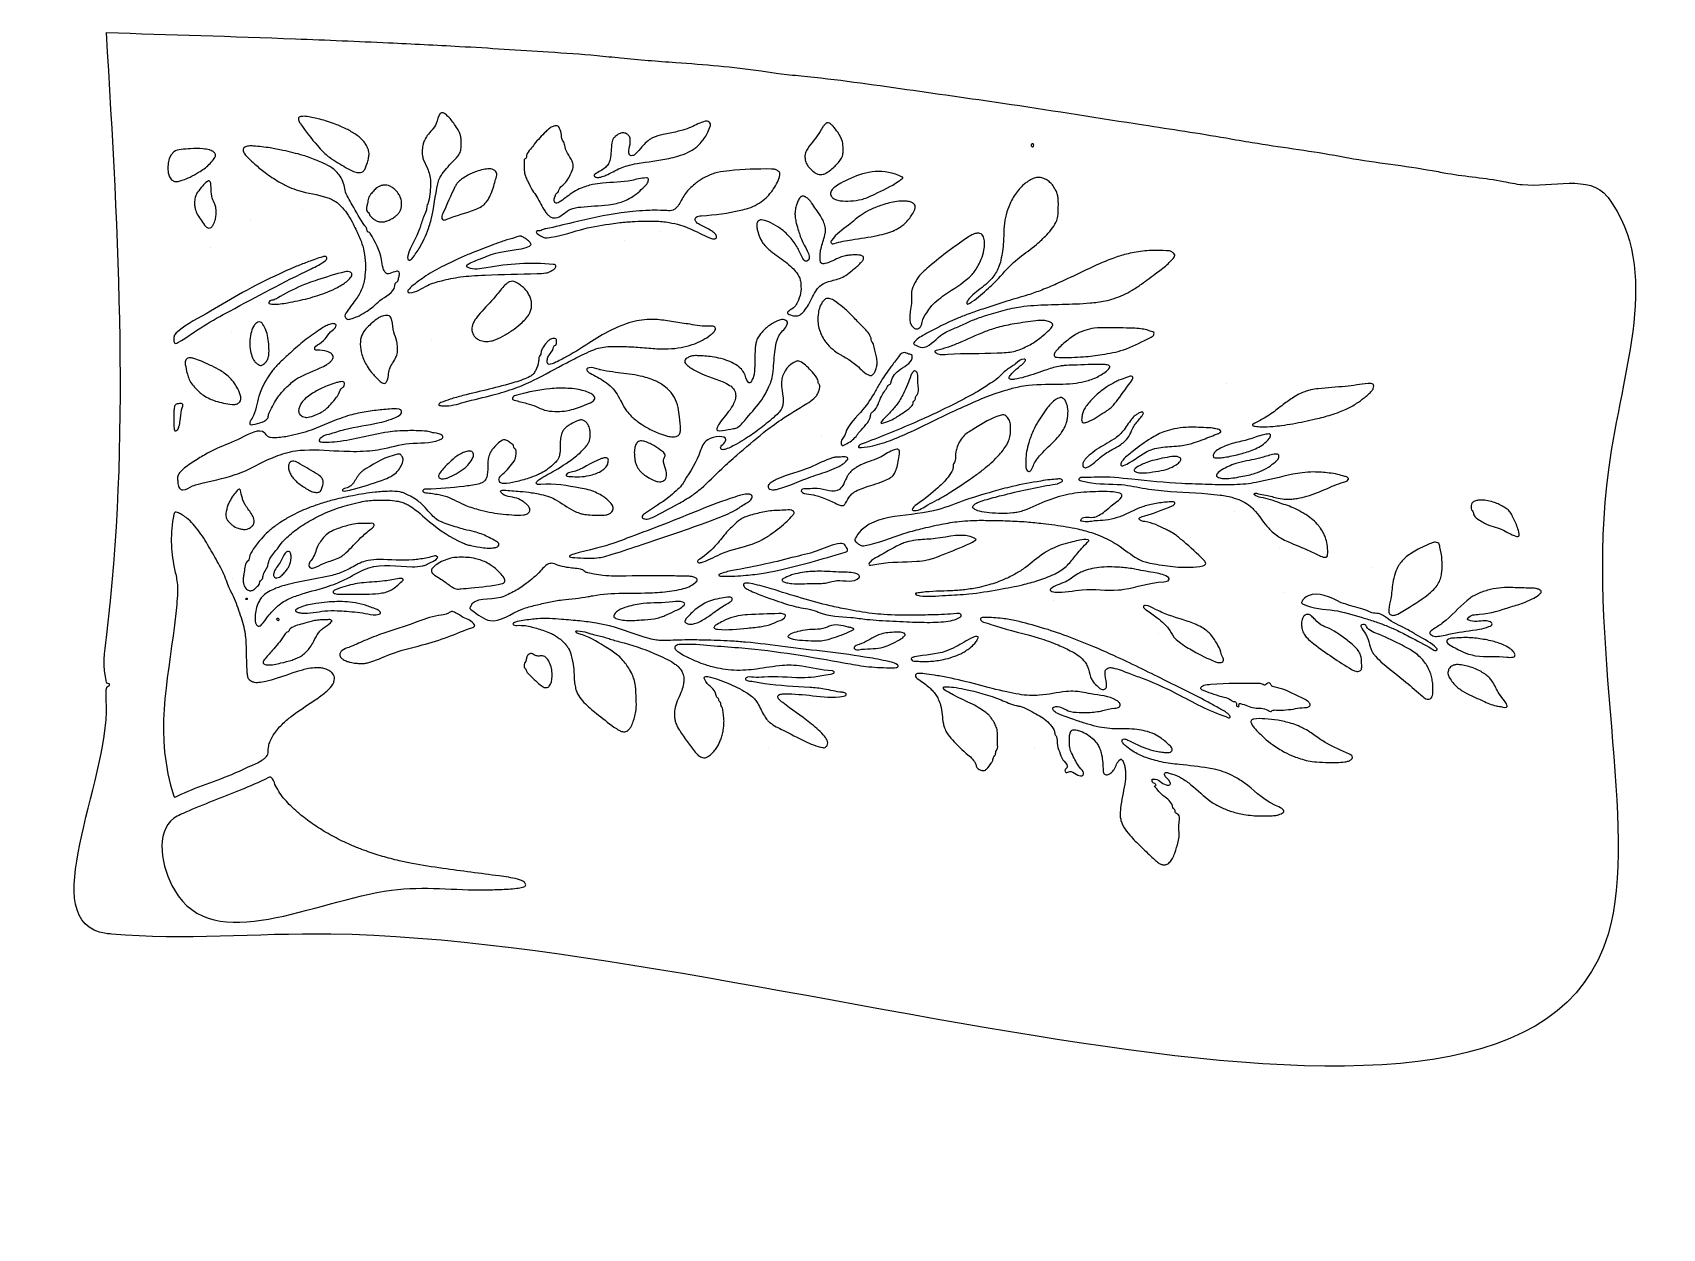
# Model space of a CAD drawing. Header units: millimetres. Extents: x -73 to 1552, y -292 to 900.
import ezdxf

# ---------------------------------------------------------------- set-up
doc = ezdxf.new("R2010")
doc.units = ezdxf.units.MM

msp = doc.modelspace()

# ---------------------------------------------------------------- linework, layer by layer
for points in [[(196.5, 723.259868), (196.50000000000003, 723.259868)], [(144.696552, 713.25), (144.69655199999997, 713.25)], [(553.5, 702.069288), (553.4999999999999, 702.0692880000001)], [(104.203462, 686), (104.20346200000002, 686)], [(516.876057, 692.23159), (516.8760569999998, 692.23159)], [(125.471214, 600.644707), (125.47121399999997, 600.644707)], [(324.40102, 593.39898), (324.4010200000001, 593.39898)], [(1117, 550.035661), (1116.9999999999993, 550.0356609999999)], [(713.291049, 496.992809), (713.2910489999997, 496.9928089999998)], [(1125.369046, 422.090099), (1125.369046, 422.09009900000007)], [(1170.311925, 385.53186), (1170.311925, 385.53186000000005)], [(1262.213867, 366.957396), (1262.213867, 366.9573960000001)], [(126.5, 356), (126.50000000000001, 356)], [(1174.419716, 342.037521), (1174.419716, 342.03752099999997)], [(945, 333.922853), (944.9999999999997, 333.92285300000003)], [(1049.38499, 300.535183), (1049.38499, 300.53518299999996)], [(1052.352495, 236.951178), (1052.352495, 236.95117800000003)], [(660.390324, 186.907611), (660.390324, 186.90761099999997)], [(925.381966, 187.05429), (925.381966, 187.05429000000004)]]:
    msp.add_lwpolyline(points, close=True)
for points in [[(0.906652, 899.816883), (0.7304989999993268, 296.9426270000064), (0.9843370000016876, 252.23458599998926), (1.3510918118962096, 251.36112103550266), (3.4850940000000015, 250.749127), (3.949343, 250.060771), (3.525419999999995, 249.221633), (1.4118404783749965, 247.984543457971), (1.0750709999999992, 247.013501), (0.7546850000001086, 230.2021419999997), (0.5, 1.997489), (5.972326999999998, 1.4182240000000021), (224.60937502750494, 1.3446119986474514), (1497.5, 1.5), (1497.8043592192892, 464.3287032234192), (1497.495218999975, 735.4340409999999), (1496.751348, 736.4109440000001), (1411.8204288705126, 748.2980725540858), (1393.201199, 751.495968), (1337.774431698905, 759.4984095263551), (1322.3350071115638, 762.3012033179937), (1238.6276630000002, 775.0536149999999), (1225.0060234666735, 777.5659293128094), (1142.8165044191348, 790.303568475359), (1116.72543530718, 794.823450721634), (1034.3842347118227, 807.8720532299915), (902.8347517942876, 828.2578516717823), (798.4219473508849, 843.233916361605), (693.1027185374408, 856.7374305714111), (670.6604430536092, 859.1222185333734), (653.3702184670801, 861.6987642315431), (568.2275010628284, 870.0754620785573), (513.3208951979209, 874.6190420156925), (489.77534043727246, 876.9886015091629), (441.562089, 880.577659), (352.69367300000005, 886.1151480000008), (282.0527587812415, 889.7078133176826), (189.20042130078707, 893.6229209986748), (0.906652, 899.816883)], [(213.5, 813.618032), (228.90169412687996, 808.5233645886399), (240.03535135950048, 803.7336833991394), (249.529492635395, 798.120224337009), (253.637761, 795.047933), (256.433701478814, 792.38967222939), (258.756571, 789.309427), (261.180905, 784.895238), (262.15022762143883, 782.1605151402513), (262.543349397884, 779.350246537698), (262.139520394036, 775.194940339182), (260.9360321856501, 770.5265567605443), (258.216, 763.499959), (256.54028181132, 761.442846479671), (254.087514, 760.431079), (249.2361135002596, 760.8284339500015), (233.59497299999995, 768.897934), (225.60327799999996, 773.816006), (220.80093093535206, 777.3468691221452), (216.45262642539998, 781.20254348638), (211.0454576246875, 787.166929817125), (194.22673999999995, 808.956249), (192.557701, 811.850601), (192.124165, 813.894027), (192.75, 815.448318), (194.494688, 816.134625), (207.22296819370587, 815.0095436007214), (213.5, 813.618032)], [(340.523885, 816.844885), (343.320984, 814.065061), (346.9239920945236, 809.5531778826305), (350.585163277384, 803.9642987026585), (353.165392, 799.119079), (353.9970972456365, 796.003719974992), (354.349192641608, 791.7623403920759), (354.3304368972665, 786.0039681607287), (353.8327657042689, 781.6532077364938), (347.64871099999993, 773.023632), (335.52802899999995, 758.935758), (332.804395, 754.512616), (331.12258, 749.202111), (324.50053816332377, 713.599690600052), (322.54469957068, 707.077614778344), (313.889234, 687.152804), (306.82186687922496, 676.440402276048), (303.90973, 673.380642), (302.5271587036184, 673.0329733355517), (301.682133, 673.496772), (301.12899719821723, 674.4132553772457), (301.2524517487778, 677.1918001196786), (312.892570917325, 704.1961113940916), (316.84592302232204, 715.8738194391456), (319.455316, 722.048187), (320.27256, 726.941743), (321.889712, 731.518288), (323.37288177436005, 741.209148632988), (323.955867, 749.692629), (323.16792117811946, 756.756556980933), (321.38554535703213, 762.864734795657), (316.991038, 772.808086), (315.84643928663996, 776.881911981608), (315.626443207921, 783.0900844684938), (316.5725765615413, 788.8338219034666), (318.060038, 792.748515), (320.57275139388133, 797.1387767540064), (329.4861965511975, 809.13158985733), (333.6082547839783, 819.0552574716546), (334.930059, 819.884164), (336.58330668952897, 819.7458634031213), (340.523885, 816.844885)], [(451.682887, 805.75), (454.1254906795968, 799.6096047755551), (455.357549506402, 792.5203482002338), (456.6373162199427, 790.6758594992334), (457.8850336857583, 785.9588572224505), (465.57770693262705, 769.5947327456554), (465.963497333805, 767.1077695828287), (464.3961282988462, 760.769963961677), (461.58536956107605, 755.1850982015305), (457.46825176166095, 749.3681993729969), (451.771647, 742.861369), (450.8316018309944, 740.3942597106687), (449.58199962806816, 739.7117903567125), (448.261345, 737.271163), (447, 733.000635), (447.41446540412716, 731.3515746573325), (448.4075307626689, 730.0492633654164), (449.8770843566465, 729.9234443155128), (451.99262408082683, 730.8489699090726), (464.73008329253, 739.86536009828), (472.05948415949575, 743.9758897057709), (479.451109, 746.823661), (485.297502947281, 748.328851453979), (495.32732759068415, 749.8476801286429), (524.545543, 752.483492), (531.1188522854301, 754.02766486749), (539.0062501939517, 754.9614768612071), (540.2956605953534, 754.7775023146379), (540.937602270169, 753.78471780826), (540.9079448133718, 752.1672032027932), (540.1957441592409, 750.1940464248103), (535.5787956274062, 744.9148943134599), (528.9917116840525, 739.1212037701606), (521.8189201469178, 734.3670084431861), (515.5861548404399, 731.4961509303411), (509.1224865608234, 729.6298907315548), (501.06581953708206, 728.2749489474076), (473.53084299999995, 725.999787), (468.493105685395, 725.2676403128902), (465.5488087779414, 724.5468110624694), (461.852225, 723.032044), (448.4702291490319, 715.1346877124024), (446.172816352924, 715.14867100679), (443.21819656891853, 716.349370476694), (440.418204433656, 718.5843775352), (438.0200854463235, 721.7069615153605), (429.7475078466469, 736.1379281646502), (425.5335085183275, 742.55198966019), (420.49910267549046, 752.1367607986878), (418.4717217375578, 756.6707142054412), (417.34502702453, 760.6922544898), (417.15059940305395, 770.74075993966), (417.6450264045162, 773.8026496634031), (418.70625, 774.461136), (419.50076500000006, 777.427525), (423.4512112154, 783.6303481924425), (427.27416605583056, 788.5887444865974), (438.642791, 800.9899), (442.36546018753853, 804.3568616493785), (446.038582, 806.383547), (449.4531042499435, 806.904789487583), (450.8014227504525, 806.550980549743), (451.682887, 805.75)], [(601.507847, 810.61792), (602.894331, 808.777625), (602.2112700030259, 805.5239153290564), (599.6756919767338, 799.2231660839906), (596.350936572735, 793.8416987578261), (593.677635, 790.485448), (589.1422558661981, 786.008991009445), (585.8906701096358, 783.4997848092986), (580.713773, 780.595768), (570.3762153117323, 776.6932929391877), (561.2255888391785, 774.3385156240336), (529.7639473918507, 769.3389300880244), (519.728671, 767.124968), (513.108503, 764.723208), (498.65220899999997, 757.684324), (493.712215, 755.91072), (489.4303911161986, 755.5443363288185), (487.537821, 756.348686), (486.80153099999995, 757.245022), (486.7985219162367, 757.8802752865406), (487.80929823344553, 758.8798849653563), (498.144866, 765.49607), (501.158367, 768.948328), (502.755986, 773.663634), (504.51598600000005, 789.8216), (505.11894699999993, 792.546801), (505.87764111411377, 794.0096502806623), (507.93709856297414, 796.1823625221222), (511.996042, 799.073417), (515.271763, 799.993725), (517.5571679794244, 799.7250963032814), (520.3638041346652, 798.1174093637104), (522.3683138817279, 795.7044697903141), (522.8755402516259, 793.4489847696799), (521.8077857290735, 783.9643461086271), (521.6679979625791, 778.883681483699), (522.446377380484, 777.606142045381), (525.2653023902951, 777.2143914596573), (526.6904662079145, 777.6980475540864), (528.1865040000739, 778.8429847685738), (534.57664, 786.141713), (539.0763235174098, 790.6448849556336), (542.2347426881835, 793.2572331605479), (545.1777137461107, 794.9159597262942), (555.7244987137634, 798.1934491557789), (569.5898918248768, 801.1244696252908), (575.3171943757407, 802.7333236847356), (583.5142440000001, 805.609194), (597.6568909930841, 811.510115188682), (599.5465776239394, 811.6977254760918), (601.507847, 810.61792)], [(725.029158, 806.591224), (729.698616, 800.443334), (734.318366886775, 791.245821074699), (734.9913400938066, 783.9430230954108), (734.869675, 779.181699), (734.416704, 776.772227), (732.8708982709576, 773.8292784822992), (729.3667024174954, 769.2495638500585), (726.2259769931088, 766.0315733784734), (721.5252527839918, 762.1404846043222), (717.98633, 759.794617), (715.3062324655372, 758.6366851567466), (712.3532643921886, 758.2596047208721), (709.7534959147691, 758.7479277564051), (707.0618818148247, 760.1431191076091), (703.952305300126, 762.6490331047339), (700.9465690877345, 765.6758505223098), (698.7847250370532, 768.6916503240241), (697.762521454339, 771.039223222295), (697.086924616626, 774.51708370207), (697.0207729919757, 777.1141994232838), (697.5103537701178, 779.9535045438917), (699.8367545310451, 784.4517645782748), (712.151643428429, 801.371445771954), (714.895351, 805.937429), (716.65224, 807.958762), (718.8671964032673, 809.7413102270206), (720.176168855466, 809.9866361851732), (722.487178140187, 808.7369324975549), (725.029158, 806.591224)], [(103.629081, 782.877286), (103.96578667030678, 782.7685738942229), (108.035723727074, 780.4684433924799), (109.346619, 778.898746), (109.62799187748162, 777.7590934147813), (107.50905208976806, 773.3237501320395), (103.02976399999997, 768.208701), (92.71554499999993, 760.611348), (84.14825659408754, 755.8283116551459), (76.438153018676, 752.757005238156), (68.5, 751.5), (67.946367, 781.029111), (75.30274697323446, 783.3157147879626), (84.44148550398985, 784.0529097054388), (97.09876900000002, 784.01359), (103.629081, 782.877286)], [(155.789414, 785.984328), (163.93116041342742, 784.8952418636125), (176.76683823904636, 782.4206413577732), (196.7603770661545, 777.426586840883), (210.72799488961877, 772.464730710863), (216.9569635501341, 769.6657081269011), (225.56066460790979, 764.9021162168153), (229.76707613880927, 761.4896830758723), (233.6364136286213, 756.6690144925958), (237.20756403560137, 749.5655750647691), (238.64244663222783, 742.8403282013405), (245.76338526696097, 728.2238468226761), (258.461111, 707.114994), (260.843256, 702.678737), (261.17025150159503, 701.3758896323415), (262.987501227569, 700.6379509109514), (263.826061, 699.667158), (274.94686100000007, 673.603162), (276.6733626620289, 665.1593529916245), (279.237984, 660.367985), (280.66909330086816, 659.3085442893262), (283.24064637928, 659.658295839448), (290.10283528713, 661.9343066584825), (291.5973681825951, 661.8819805222959), (292.7108968119404, 660.9486647022972), (292.92705717435, 658.603215987128), (292.0473477729435, 655.1018087154725), (290.642457, 651.543495), (289.13258001985446, 650.5398081123975), (288.268781517116, 647.5127849949398), (273.38507758004005, 632.74354369864), (266.52212903863324, 626.6831003620952), (260.5917050000001, 622.318347), (252.6560671379693, 617.7038905556873), (246.7916727463532, 615.2432241649478), (242.25630092725473, 614.061049517097), (240.88801415410032, 614.2928111121905), (239.42077784751, 615.30450081726), (238.61358273749215, 616.645926120889), (238.51984035015087, 617.597448564639), (239.50076090493891, 620.1603094208139), (249.10312814423133, 633.5212724747643), (255.38962697092092, 644.4911333186823), (257.245524488625, 650.27558401037), (258.47665446524263, 657.6762890902438), (258.88142693154396, 669.5697028845619), (257.41793634031364, 681.8950546733086), (254.64157098838604, 691.896576447318), (249.24369799999988, 703.832283), (245.65369999999984, 711.133359), (240.321641, 720.011021), (234.45113291001803, 726.9512484538625), (229.26141575457166, 731.3764573889129), (225.12484652877544, 733.7096832659396), (220.4483570486384, 735.5180791476107), (192.30463089046907, 742.4377653941203), (183.033283, 745.847853), (172.71266382702467, 751.190619910589), (165.8153462318345, 755.4911777836762), (158.876261164389, 760.4070482421706), (148.76691796449597, 768.720946545808), (142.32503299999996, 774.771739), (138.699048, 778.822953), (137.094581, 781.990483), (137.13740431728175, 783.7734108085192), (138.68280157538993, 785.6828186291757), (142.328956330304, 786.7480791025228), (147.3520762490778, 786.7803822633857), (155.789414, 785.984328)], [(925, 787.5), (924.6593151734802, 786.3484445960239), (923.8409723981088, 786.0151595347925), (922.877120562964, 786.51943632652), (922.401415, 787.683432), (922.8772187165187, 788.5272944349848), (924.0804164960167, 788.9829604114319), (924.7127359923543, 788.5905006794579), (925, 787.5)], [(387.777494, 762.443296), (389.304407, 760.873832), (389.855944, 759.070746), (389.512618, 756.289221), (387.898605, 750.5282139999999), (382.5394718061687, 735.8247494182041), (380.2757924768293, 732.0882886364328), (377.5873383332247, 728.9433009824152), (374.5333801757103, 726.5341405828334), (368.263065275199, 723.503595880959), (340.1770329045717, 713.789163288024), (337.21722347546773, 713.0105398916871), (335.7700105892778, 713.4705523395886), (335.113605, 715.728503), (336.565419723956, 720.5185449421937), (348.19258939117935, 746.0286293790191), (349.987508, 749.082996), (351.8063734406111, 751.2448399698991), (355.7067475391145, 754.3394440036516), (360.9545348197545, 757.6389577752456), (369.81724371164603, 761.5334924796955), (376.48824693751527, 763.287340584778), (382.639564, 763.963627), (385.332498310071, 763.62241345013), (387.777494, 762.443296)], [(669.777494, 762.443296), (671.842017, 759.997529), (671.8663196288888, 757.9202260705162), (669.5865019469653, 750.8040192295658), (665.437897, 743.704672), (662.1687065616873, 739.3589989608522), (656.8022053269497, 733.90866259145), (649.4721744058223, 728.6966720396506), (640.6907848035855, 724.8366931569598), (633.079389, 722.803005), (593.6586733563677, 717.2146732079977), (588.3726598533407, 715.6246138161325), (587.5708508648243, 714.3142906200013), (587.541057, 713.514063), (588.8177268692519, 710.8916878786615), (593.125860954882, 708.034976496394), (603.732742858079, 702.1979201597633), (607.433677694848, 699.31387132948), (608.6261717690016, 697.7029888986785), (609, 696.089707), (608.4029382999383, 694.791803574749), (607.4080878521592, 694.325152667579), (605.602119, 694.286485), (602.1452166423713, 695.3280001908739), (581.8718751190108, 704.7196925326828), (572.903849699384, 707.962763029148), (561.600364, 710.571672), (554.7462652830066, 711.5128505014086), (547.840705, 711.934423), (524.9094833328584, 711.4815259478687), (510.576763, 710.23117), (502.00716055966603, 709.0655827029395), (473.1865397084011, 703.3687132207853), (439.93276555317243, 695.4018778470768), (437.638408265873, 695.4305260660004), (434.690197801544, 696.601980355439), (430.19937, 699.616495), (429.1667533183561, 701.0373508792126), (429.560001, 701.710308), (433.203438, 702.268498), (435.26519, 703.342798), (438.73705851117546, 704.3624249415935), (465.8661333808834, 710.5403623784307), (513.834304188367, 720.1928068164049), (525.5054434043175, 721.5557541600092), (538.4866710652651, 722.5147693418472), (546.639357115016, 722.7513054019581), (559.3558641242545, 722.3764398451592), (565.524907, 722.984226), (567.840536, 724.413726), (571.2820521843796, 728.4255673629731), (577.9212342461674, 739.6327691219631), (587.1161384367525, 748.7091846519351), (591.4848532847744, 752.1756003053023), (595.515609, 754.652301), (604.125708, 758.58268), (609.9512478368077, 760.4186505783684), (621.679581, 762.137578), (663.5274940000004, 763.8367310000001), (667.03496, 763.504465), (669.777494, 762.443296)], [(793.472222, 754.070585), (790.075621, 751.528788), (766.6267089999999, 738.909028), (758.791733, 735.301998), (753.4101669276909, 733.5694036436769), (742.504671, 732.099278), (732.1196762630095, 732.2647966138214), (727.48691, 733.451849), (725.1328578365404, 734.7687620502145), (723.254609, 736.704738), (722.4618227015449, 738.7572107508901), (722.778071, 740.934627), (723.4948455569178, 742.3506937409235), (726.674987, 745.835898), (732.7045977895853, 749.6559749855047), (742.385683, 754.5), (793.993397, 755.9123640000001), (794.7221192691424, 755.4196394058715), (793.472222, 754.070585)], [(105.208578, 743.25), (106.20225803902348, 734.8702533757494), (108.82792161228339, 728.7403730978855), (109.98262369550088, 724.8595225814669), (110.138587817712, 718.134503193692), (109.36062, 713.494583), (107.19933855738897, 708.1904187649443), (105.25070641026413, 705.7118436845169), (102.93893086008336, 705.029870163188), (101.17585057747232, 705.5272676878382), (99.82319800000002, 706.648574), (95.41474697584569, 712.4293459305426), (91.635492978307, 718.317143366708), (89.31371458347755, 723.9418578893359), (88.718726398248, 727.7418482880021), (88.71140240985179, 731.6520862343664), (89.6017086390124, 736.5373309890824), (91.63773686410572, 740.6606365143793), (96.51556668176522, 746.8048663904119), (101.54607562080216, 751.5743554232723), (103.33803225345564, 751.9706911529687), (104.3064864133535, 750.9987135452865), (104.84543546112069, 748.6070235592771), (105.208578, 743.25)], [(284.931194, 745.90077), (288.2258713622836, 743.4915630436312), (290.95002458713196, 740.658529681516), (292.40281999999996, 738.536627), (293.97452369089825, 735.1220254236697), (295, 728.871669), (294.6542849121991, 725.363238742877), (293.655762524566, 722.209389156532), (291.8891911832153, 719.4422119104883), (289.399106, 717.05647), (285.85416670854187, 714.718944845811), (281.46189609786967, 712.5693467068796), (278.685415684476, 711.574564255596), (275.3778274442505, 711.0770818803101), (273.0236308223779, 711.277027738704), (270.091052946803, 712.1769114528062), (267.701738164231, 713.63338455612), (264.61832666898005, 716.28214205549), (263.30478829379706, 717.7109566143547), (262.676875, 719.632018), (260.9746100428397, 721.097481765703), (260.963637087093, 729.54560200816), (261.92486009270675, 734.8015406855161), (263.70870691560725, 737.9640950169605), (266.884741, 741.844027), (270.4267528042879, 745.0618574331622), (273.25373997772476, 746.7240482068721), (276.39747341766736, 747.7042292060312), (278.758522, 747.86534), (281.871521, 747.310328), (284.931194, 745.90077)], [(939.5, 752.064965), (942.7910421598099, 748.9837722397085), (945.7718570439295, 744.76772877395), (948.4799782062956, 739.035721065812), (949.298053468112, 735.083238919616), (949.4540979000872, 722.5153602236004), (948.8211052664593, 715.2077347242341), (947.933964, 712.5), (943.7273767563498, 705.2470302862934), (937.9500489336075, 698.3482675512968), (927.799076928812, 688.7583555951306), (910.8155399212081, 675.6412692485816), (903.111775, 668.944075), (885.3037319101139, 650.13176378473), (879.9173013424667, 645.1379808438985), (863.806861, 631.799508), (860.6397190481862, 629.8484597519163), (859.3066546949126, 629.3135157326473), (858.7569660933594, 629.4571025102445), (858.434748, 630.129473), (858.9307608919731, 632.0583640381534), (862.759394, 636.966591), (877.2660936174387, 648.8999597283914), (883.289230068424, 654.9110233226046), (887.027072677792, 660.11000903516), (890.091014130484, 665.804216213072), (892.20510086234, 673.017749248695), (893.928176876502, 682.079267494619), (894.8829473056594, 691.3033533565949), (895.3217845497171, 703.907611819834), (896.9652719732975, 715.6518364662761), (900.129884, 726.326331), (902.955259176519, 732.5987963101845), (906.474691, 738.509817), (910.5105519221, 743.7263641124334), (915.184314, 748.380017), (918.383811021152, 750.9207409406549), (923.2466827499742, 753.8959269333601), (927.881369, 755.28962), (930.806949618936, 755.408194246315), (935.2236437437282, 754.3602752418229), (939.5, 752.064965)], [(699.413984, 734.889), (701.63610707321, 732.7477153958889), (703.5944680797485, 730.1410019934968), (712.442417, 717.105253), (715.379895, 711.698909), (717.3214054137384, 706.1536400833979), (717.601195, 703.206185), (717.2554780495722, 699.8385571226859), (713.4428637609464, 686.4425874656328), (712.187322, 679.698883), (712.10445334392, 673.85669282784), (712.417082, 671.372881), (712.9425062806035, 670.2427272108209), (714.7074559303813, 669.3557902256491), (716.939511, 669.571329), (732.4040208317617, 675.9425894123948), (737.2989100432018, 677.4006567048485), (740.688426, 677.945602), (746.130042, 678.2357399999999), (752.4089401115281, 677.8885509956882), (754.9431804475978, 676.6810732095554), (755.435077, 675.279623), (754.621681, 672.826053), (752.555724, 670.3273), (744.4915500507193, 663.116463408963), (737.641918984398, 657.8582957536905), (731.5689353538626, 654.9256514274875), (718.95290046275, 651.0801660547501), (711.8985463015872, 647.1858005573629), (708.9492768837958, 643.8056494750814), (700.4055271234322, 628.6133696440369), (696.196189067072, 622.277851916592), (692.2311803571648, 618.6316488234794), (689.7268743281589, 617.6221790601319), (686.9332472653963, 617.4364223889658), (684.1253777104358, 618.0278314680673), (679.700206, 620.20639), (686.6767526187657, 626.4638794024145), (689.532068560928, 631.0627723469111), (692.7241726012975, 640.1021551399091), (692.9358491575761, 648.601880457776), (692.387817741382, 653.1556943539882), (688.811938172941, 660.363244285364), (684.2971473820538, 665.4959224300777), (677.511732, 671.385663), (663.0444293554258, 681.9918951952825), (659.14533, 685.542034), (655.187779, 690.008318), (652.772284, 694.099045), (650.329145, 700.556425), (649.3568727693133, 704.4434085992793), (649.0847789436482, 708.6859466793976), (649.352648325027, 710.3279579977167), (650.508464, 712.007024), (652.660468759844, 713.0672684771821), (655.059301, 713.03817), (663.09425, 710.158649), (672.043235, 704.901505), (678.1405639669672, 699.9072747442555), (683.1394877485911, 694.5715692466702), (690.440881853416, 683.912417583944), (695.7682590773233, 673.4633463315301), (697.1230770643422, 672.1104940048808), (698.9562602000294, 672.1666527082617), (694.9134146796715, 690.7751721367365), (690.612225, 702.205041), (688.4068139999999, 709.79879), (687.345325, 715.100333), (687.0818327538374, 718.7422952192952), (687.280134240725, 722.3195440866896), (688.27904449034, 727.0780291669), (689.5500231183988, 730.6708728667859), (691.7099142702489, 734.8918222643221), (693.55321, 736.448428), (694.849403929178, 736.8210783289616), (697.0469792972842, 736.3114739915745), (699.413984, 734.889)], [(804.095708, 730.284392), (806.222588, 728.44183), (807, 726.378893), (806.400504, 723.425352), (803.7034028601047, 718.2730105213776), (800.6491826246195, 713.9862643109235), (796.3536664339334, 709.3473599231146), (792.7630516022133, 706.4628195639034), (786.4435605554299, 702.8525611341179), (778.7612621202093, 699.9704261826896), (769.354202, 697.6366419999999), (743.649654014572, 693.395128746434), (726.3023982828187, 689.6457702291702), (724.2557860801741, 689.414176808904), (723.2619784351579, 690.2027277844377), (722.9626681855472, 691.5499135985324), (723.579385, 692.778237), (740.3784589995884, 707.9996182763646), (753.9278727847922, 718.5708676641448), (762.563597, 723.498124), (773.929144556523, 727.8838871612298), (788.4798979880844, 731.4454968698591), (797.4900687143521, 731.8014415375623), (801.8449615270051, 731.2206487270319), (804.095708, 730.284392)], [(872.600296, 699.234687), (874.428287575996, 697.413949052593), (875.4283140000001, 695.035591), (876.0115984125954, 689.4211630522074), (875.4091417655451, 682.967786094117), (872.75605150026, 673.9077283514), (869.8011946632348, 667.7829221003223), (866.715201, 662.813286), (863.5406299623994, 658.805587754806), (858.0079373942955, 653.6578582420917), (834.2623069999999, 637.006001), (826.628445, 630.849856), (822.74099225081, 626.7959979648582), (818.4559274536434, 620.6129064447283), (813.7077108636635, 611.3859901984695), (812.871473676886, 607.846079873966), (812.1706622800285, 606.6778441064514), (810.5838410159258, 605.266787817696), (808.7985527390855, 604.468050359623), (805.9704841839075, 605.2944895131715), (803.359348, 633.7758670000004), (803.245403, 639.997958), (803.704307503588, 643.3729465207465), (805.005766646772, 646.826848275), (807.161847909856, 651.454966210244), (809.535983766408, 655.3589560961841), (813.086536211592, 659.7218034746364), (818.4067920083255, 664.6787679372117), (858.7616802171876, 695.4022752531552), (863.5, 698.304841), (866.6065284251513, 699.5188620131579), (870.3334855792214, 699.9039099182581), (872.600296, 699.234687)], [(419.369059, 693.847321), (423.193806, 690.694641), (391.87810618604954, 680.8127254069955), (373.7708640393067, 674.4771955693768), (361.421302, 669.191694), (360.385553826308, 668.284372498472), (360.0973002693069, 666.461167523665), (361.258773, 665.628365), (379.2970704802821, 665.3962358815049), (446.159494753576, 668.8757019457311), (447.531885850111, 668.614283282848), (448.373553142976, 667.987392875606), (448.74709096908, 666.8303910106599), (448.3976488072769, 665.7136753260695), (446.0074786536241, 663.3903061489076), (441.2242521992031, 660.8825103310041), (438.773486, 660.275119), (430.13441967041376, 659.5914004824166), (378.1603652143954, 658.1784278850919), (364.63678718535624, 657.4387354348388), (353.8470356965737, 656.286032158887), (343.9585525497328, 654.6707525915305), (335.0231377825491, 652.5529398187637), (320.86966837875997, 647.91947466025), (302.79583299999996, 640.6205689999999), (301.4561244571464, 640.9051840372102), (301.09878315123, 642.37516993346), (301.639543, 643.291518), (312.32697695870957, 652.3625273777805), (319.26108539399524, 657.2845620721972), (337.1200041324187, 667.4195651992744), (353.626050966567, 675.328743355646), (365.46328199999994, 680.393883), (386.07082079519523, 688.3822505587051), (397.31623648798967, 692.3580920982606), (408.237287773055, 695.6632778230951), (414.0453898306875, 696.8551210665826), (416.5045616747932, 695.8075623589696), (419.369059, 693.847321)], [(1064.076976, 680.370328), (1065.4354854708984, 678.8380686348096), (1065.6631598321856, 677.9586034291093), (1063.3444617403268, 674.0246982424594), (1058.922147, 669.473675), (1047.8057174685523, 660.6344419491156), (1032.4280966500676, 649.2368790936023), (1023.0538479718549, 643.0070447774335), (1014.4096459071868, 638.498564912652), (1005.2187419999999, 634.857555), (996.1943361934326, 632.4120575490331), (981.215343755412, 630.3753188903264), (925.2815381314864, 627.9621499875075), (912.0441656529183, 626.6427794139112), (903.66516, 625.125127), (894.5193980392997, 622.8517605619849), (876.136011218243, 617.4758266337265), (869.4900184363272, 615.2193466072437), (858.3629748200175, 610.722580317511), (846.7596072022448, 605.433489876628), (832.2533078635672, 597.9205816413719), (813.847671, 586.077144), (806.0440509999999, 589.153489), (805.1809291142196, 589.9370692349609), (806.2019012886882, 591.6607861919101), (808.972601799926, 594.3564495257225), (814.6023917518695, 597.9664016840484), (830.3288907746676, 606.4094158574005), (848.7016447549563, 614.8746653296703), (859.774554844617, 619.3017957809567), (874.3001929827759, 624.3288955980745), (898.3052449296985, 632.1508936319141), (919.2829446636692, 638.4089380507618), (933.0700734788452, 643.2432034823145), (947.8022084414542, 649.4214752518542), (990.6296608760206, 669.4211650590588), (1005.6853962892774, 675.4731044803215), (1019.0619907307018, 679.480430395475), (1027.3069802855641, 681.150460947394), (1035.771219212186, 682.212738400504), (1044.4015115213977, 682.685680844151), (1057.4677970203177, 682.4790504623658), (1061.30024339022, 681.94393956443), (1064.076976, 680.370328)], [(220.5, 675.017914), (220.157647495808, 673.716335131828), (219.219202, 672.751642), (204.72989289630547, 664.3739109502573), (123.657011611776, 622.270686174208), (97.96196705691841, 607.6928953747887), (72.07808000000006, 590.921394), (69.69069, 590.150127), (68.62224525050105, 590.6422356119008), (68.015313, 593.75), (68.479559, 597.9313), (69.50814769360443, 599.5611658602887), (71.26900311037858, 601.265811721723), (104.53669476705396, 622.0846135885499), (136.4999999999999, 640.718029), (173.47637799999984, 659.4511439999999), (190.24770679307528, 666.9307614549468), (202.25514382698552, 671.5491395838882), (216.36281100000002, 676.392946), (219.60297035534393, 676.5233875062567), (220.2737768016663, 675.8989019494157), (220.5, 675.017914)], [(244.113799, 660.939097), (245.27295939462422, 659.7333942778314), (245.3457621931955, 657.5293559537018), (243.8331625832792, 655.352327709054), (240.95061814171873, 652.3515727127524), (236.68077408576755, 649.1833531472987), (231.13293570308244, 645.8708737910262), (221.46011298686298, 641.502439322523), (201.644145, 634.923007), (181.31357776644663, 630.613057159767), (166.96330699999996, 629.106351), (164.028975, 629.490804), (162.55617099999998, 630.315808), (163.06979500000003, 631.584098), (164.59216216770955, 632.8312045103695), (166.9446192093478, 633.285108111256), (171.18644129923197, 635.2007033443319), (195.06218462659595, 647.3757018670825), (201.756187, 650.16412), (211.05408896644067, 653.3493520354384), (238.4999425699375, 661.4066179016279), (241.35182847833948, 661.7843043918585), (244.113799, 660.939097)], [(412.604579, 648.75), (416.4362585961775, 645.706514889795), (421.060498846939, 640.2262470711345), (423.1223201916289, 636.1547232632096), (424.31734275704156, 631.9092261624693), (424.5757830874304, 627.6826306658858), (423.9316900575782, 623.5489706298082), (422.3819990413486, 619.7459568043417), (419.405280025232, 615.539758337996), (415.2245296307597, 610.9892343492), (407.2156096345625, 604.4006750484191), (398.2103953946534, 598.5666256257339), (388.9436, 593.960764), (384.26529900789797, 592.495244091928), (377.9480662869378, 592.0578152940531), (372.47242512786903, 593.4025576649041), (369.090352, 595.561236), (367.364368629936, 597.4216520896), (366.070702, 599.604905), (365.270768668503, 602.008257772586), (365.0440157244853, 605.5492696105243), (365.696503, 608.538041), (367.18538690142725, 611.8629048122868), (371.496588, 618.063166), (386.58490700000004, 634.5717), (395.85282899999993, 645.821256), (400.29295264332916, 650.1111379304227), (402.809609160546, 651.595694380028), (405.40614649149103, 651.9492325846825), (408.016469, 651.309915), (412.604579, 648.75)], [(726.610453, 632.379534), (734.9438391588541, 626.0718392933865), (743.869887780642, 617.7887379955461), (752.7599225589829, 608.5384095611822), (761.8382599632031, 597.9919501092344), (762.8669104002014, 595.187081107588), (763.1991020361199, 592.5704233807785), (764.469715488244, 590.875153901008), (765.2441717065794, 588.9943252700604), (767.9847843494199, 577.96693651664), (768.8470180670982, 572.3078180180403), (768.7661571273212, 568.5232292036637), (767.75, 564.070998), (766.04330934655, 560.587178891516), (763.820429, 558.47271), (762.6690026769726, 558.0679305484158), (761.527637, 558.241086), (748.816848, 568.061328), (726.5897165712358, 582.678990097317), (719.5543201954738, 589.2341301232901), (716.9068783905324, 592.6162081922912), (713.596567644535, 598.2856588354659), (710.936163771356, 605.4023224667445), (709.9883223447559, 612.002756518472), (710.3641426717702, 620.5587859533679), (711.8806358751403, 626.4147940201422), (715.397689, 632.514178), (716.772122804448, 633.8426407619961), (718.478773, 634.703586), (720.2814136509555, 634.9806288158965), (722.07712, 634.661717), (726.610453, 632.379534)], [(283.759051, 616.75), (285.12538690745424, 613.0759495346277), (287.37543, 601.182672), (290.30941699999994, 591.845648), (290.9569054234935, 586.347277142716), (290.826949, 580.860414), (289.4161799479478, 576.2149090518789), (283.005144, 564.558533), (280.013189, 551.751499), (279.43531, 550.946312), (277.512425863151, 550.2266798173196), (275.557861, 550.855194), (268.65425700000003, 557.002931), (265.13887655972104, 561.0181430463069), (260.7620049839676, 567.2571747026948), (255.483779, 579.013765), (253.817669, 589.431388), (255.404864619297, 598.3329564633871), (259.5037012966742, 604.6703740502612), (264.48877, 609.572621), (270.2794152241084, 614.3280772054197), (274.7523256554805, 616.8790055215454), (277.0382590212378, 617.5770933541413), (280.1126846816924, 617.9112486398558), (282.6238266247196, 617.577743435028), (283.759051, 616.75)], [(229.776288, 608.189781), (229.61445199999997, 607.334205), (225.9574888419663, 603.0527891826803), (213.10481355359198, 589.738641383368), (208.39006801590997, 584.3539432699536), (208.78189325657124, 583.7810073937198), (210.66271299999997, 583.360448), (220.87891716499757, 581.9369582517497), (223.93505830253045, 580.6945910965266), (225.8802416884882, 578.8964792454927), (226.661875, 577.184921), (226.5677763075202, 575.0394235048956), (225.73497206177134, 573.5664197272687), (223.77432600000003, 571.443683), (220.36209654127362, 569.0219800385895), (193.51637173928793, 556.590152032343), (189.29760792900797, 554.057760366496), (184.18357128498948, 549.9394136136195), (175.45782361550576, 541.2683429119517), (171.72910254302892, 536.5140602182662), (163.458701364727, 521.532305737169), (162.2141216585017, 518.3769268798537), (161.853687867984, 516.1319395579025), (161.07929241217275, 514.747931842405), (159.1333823789315, 513.097660643551), (155.97275121918963, 511.6342114383673), (146.70392255095, 509.15627432295), (144.468169895088, 509.103979871975), (143.74404361562043, 509.47206349790844), (143.58890471519211, 510.03178474227525), (145.905129, 515.72802), (152.7846011498394, 537.5160334010368), (155.43057619924673, 544.4254842036077), (159.9135058346325, 553.6018227566175), (165.54648612269685, 561.9168573826074), (172.55197900000002, 569.854237), (182.54769575433247, 579.2748536156444), (196.36848400000002, 591.364897), (211.29095489145803, 602.3990173003158), (218.355976613687, 606.8736231696314), (223.108989, 608.955447), (227.621099, 609.73829), (228.95110588678148, 609.3153388501615), (229.776288, 608.189781)], [(156.027759, 610.236008), (159.10147757298435, 605.0424238816537), (161.294715370687, 598.024426428668), (162.54201891632033, 589.3458676800317), (162.779617, 580.615276), (161.99545800000004, 575.669769), (160.25863899999996, 572.070746), (157.46829399999996, 569.387269), (155.61241483588512, 568.3334757463036), (154.5264894290316, 568.1503258445958), (152.231928, 569.059488), (150.11506520143564, 570.564523655988), (147.7967955412143, 573.2098988327763), (146.40919787049, 575.7437838395425), (144.506673, 582.278567), (143.75703131908548, 591.2173337626409), (144.8479980730735, 599.901635590438), (147.4588432273814, 607.0257331231745), (149.77941198584355, 609.8315467608804), (151.83695240187998, 611.2680227774865), (154.39868446474642, 611.3527210166033), (156.027759, 610.236008)], [(566.169227, 611.567789), (582.5628961476258, 609.1029163804451), (602.477198, 607.138652), (607.236208, 606.163792), (607.798875341408, 604.9959989128441), (607.3265676473171, 602.993611208466), (605.4640942260477, 600.6228142143198), (603.047801377309, 598.5871382822511), (594.885117592392, 593.30905472204), (584.6448332310446, 588.8430273578878), (573.645735, 586.046712), (560.6999693044277, 584.7241109822421), (545.664112180556, 585.035790979468), (528.3776756813904, 586.4516258664906), (513.6941945395481, 587.035674367228), (500.53988845565004, 586.872951181025), (492.91589918222877, 585.7443130592709), (484.47085912301935, 582.9517131164256), (474.90782509386366, 578.5718302792764), (459.553763, 570.845352), (426.5757539879665, 553.3516483323489), (417.2518120000001, 549.093719), (408.33458894696565, 545.5797802098706), (386.32718100038795, 538.7348598556358), (357.3987199331287, 531.4681677106144), (337.2137216673505, 527.7482446090254), (334.6600604457655, 528.0114908371145), (332.0274621696385, 529.1263864660668), (332.187945, 529.610255), (334.2461367927079, 531.0555901432277), (343.37307, 534.416351), (356.07889, 538.0382460000001), (407.91654845382294, 551.3049242830456), (415.940512, 553.962991), (422.827856, 557.064115), (426.04131984824136, 559.4457002738528), (428.389494, 562.830408), (431.60349799999995, 572.220704), (432.29375, 577.26889), (433.70625000000007, 579.512488), (434.312744551133, 582.8946150556616), (435.48563066394405, 585.2399147775039), (439.6236133135283, 591.0767070746871), (442.10831391050056, 593.2733571396863), (444.44349079840424, 594.489564348184), (446.7692619442718, 594.9540189597574), (448.5647846786081, 594.614647550183), (449.237419, 593.787742), (449.45014, 592.22806), (448.59543, 588.471207), (447.1990961295321, 587.5830202066962), (446.19328714732706, 585.0243505484715), (441.777631017492, 578.1098435820543), (440.3220199840339, 574.5112792536395), (440.001162910242, 572.22545136935), (440.3077277210304, 570.3860383229452), (441.374803, 569.409669), (443.0607870730036, 569.2386678435884), (450.5817853662958, 572.1815712180802), (456.62298402187133, 575.2062945563576), (481.60827233154413, 590.425822734544), (503.2108437212359, 602.9162161384959), (511.8031593408255, 606.9622626247035), (518.9767353825985, 609.6602824119235), (529.303272804272, 612.498748675056), (539.6055856958274, 613.8331785603459), (550.133968, 613.750819), (566.169227, 611.567789)], [(678.065741, 612.964816), (679.683589062351, 611.3662916909079), (679.417641038262, 609.1523678244521), (671.763586, 598.782786), (669.5591629478921, 594.2186311853957), (668.450413977447, 590.642642696105), (666.9226659572017, 581.4566887052898), (664.9075080602322, 559.7523988885671), (663.42815988614, 552.64812288907), (661.147523, 547.250233), (654.224892528258, 534.1616579280716), (639.015749209718, 515.862726804368), (630.151533896235, 506.64325658217194), (628.0766738993657, 505.57968376178974), (625.81817, 505.150892), (609.1130917978163, 505.3095699562624), (609.765158702287, 506.8618643590872), (620.6573569999999, 521.7198289999999), (626.569774833495, 531.55826893352), (627.5243083677794, 534.1499159839225), (627.9865437900526, 537.3859513913777), (627.708071818038, 540.632028769986), (626.847119, 543.075315), (624.600819568989, 546.179311528595), (618.9113276242731, 549.9756004864715), (590.1772806974611, 561.6418300958092), (585.231170795272, 564.345404525054), (580.9185978484705, 567.3219987687185), (577.8974349619939, 570.1659604971292), (577.212416, 572.063981), (577.6505931859549, 573.7646518917124), (579.447883599242, 575.3708960376935), (582.4823529922475, 576.9783613488124), (585.6169987164334, 577.7575861960836), (590.0338836531512, 577.8550504405753), (604.4851026189375, 576.6510546669999), (613.1291803406027, 574.9852446266143), (618.2812652834214, 573.4807524341417), (625.906553, 570.156111), (632.6137701425595, 565.255868739588), (636.2276745745387, 560.9180287123378), (640.793816, 551.188939), (641.5736049837537, 550.6979108767194), (642.2517807277823, 550.8233230251712), (643.080925, 551.543957), (644.905393, 554.817849), (646.2447711641099, 559.150119348818), (646.8276402099303, 564.6504619449971), (647.856655, 588.220892), (648.683282603617, 592.4148143062857), (650.640006839692, 596.61660274379), (653.56732916636, 600.673101084079), (656.2766407308419, 603.5723724038388), (659.365272, 606.271724), (663.96382, 609.454121), (668.942184, 612.214422), (672.53668, 613.554652), (675.425447, 613.766069), (678.065741, 612.964816)], [(941.994473, 611.002958), (943.9183774469753, 609.0407552009351), (943.9610802906845, 608.134246323315), (943.403527, 606.900089), (937.223302, 600.421539), (927.3943437737171, 592.562265723667), (922.8443248256166, 589.6567320008205), (916.825752026358, 586.5112268412685), (910.57526596553, 583.819688923725), (905.173437896521, 582.1007366921206), (897.9129498710384, 581.1033248989551), (888.4916726176608, 580.5402927462694), (839.3773789486247, 579.237007559675), (829.5121670894318, 579.7650697633155), (827.693639, 580.646321), (826.5004280436997, 581.9427192408901), (826.6357971602582, 582.4068701311141), (827.7712008293578, 582.9829470410225), (838.7119804770982, 586.025453915291), (849.5223809999999, 590.1000849999999), (876.5851256308656, 601.794373140324), (889.258371, 605.943174), (905.7436251129684, 609.5207274839926), (927.0991052339068, 612.5083314149163), (934.8815528666676, 613.0207772059413), (939.7204579768685, 612.0171046939428), (941.994473, 611.002958)], [(1037.75, 603.549332), (1042.5025164518609, 601.9967145498371), (1044.605652900962, 600.8738248896365), (1044.9044134772826, 599.1483263115565), (1043.181053929285, 597.013916757822), (1038.2226464662767, 594.324474667638), (1014.485812, 583.652753), (993.2517229665827, 579.087055024241), (974.7150052338494, 576.7643537630175), (962.8395055125279, 576.189944902344), (948.450547, 576.19937), (946.142988, 576.890467), (945.377311127941, 577.9773530798687), (945.7390866700517, 580.13998946414), (947.796399907387, 583.1102050250714), (957.7611337986403, 592.4593736512606), (962.3067016464211, 595.957463320688), (968.1715522506321, 599.694834694992), (972.2631328417357, 601.7511962797896), (976.047689, 603.024908), (985.156206933509, 605.230148009255), (998.5791959199586, 605.6231044400721), (1023.6765625009741, 605.2237754164671), (1031.7011751230884, 604.5965435285576), (1037.75, 603.549332)], [(95.416719, 572.252542), (105.94352484178899, 567.5778239306405), (114.55787152656501, 562.933978263649), (119.44642400000001, 559.542632), (125.03879032935166, 554.4750319443426), (128.21411030692042, 550.6494832941341), (130.86520256946005, 546.5267687962211), (134.229687, 538.910601), (134.706552620485, 536.9579458606275), (134.75112620613305, 534.198403805778), (134.2868031416515, 532.7693227851486), (132.873903299777, 530.963242781601), (129.628547, 529.453155), (126.09557847627599, 529.297130143216), (117.46188106810399, 530.5879468143333), (109.46117820853316, 532.6778093310927), (103.91855800000003, 534.876901), (97.437907, 538.505256), (93.38131295043966, 541.6707767514116), (88.61424793794377, 546.5413296962826), (84.694116, 551.523404), (82.35069153262755, 556.6222351523667), (79.56865853058126, 567.9427007550419), (79.199356, 570.454287), (79.48639608609501, 572.775531167534), (80.86154400000002, 574.667497), (81.88505189789707, 575.3222796745465), (84.21206024832793, 575.820682652666), (87.95147061070715, 574.9063819328805), (95.416719, 572.252542)], [(697.70097, 568.351245), (703.007081, 563.1998), (708.7465330026704, 555.914493988781), (709.7884638878521, 553.8961997987155), (710.348942, 550.950213), (711.6971712472705, 547.842231118667), (711.4729802820734, 544.6276790184429), (710.115189844892, 540.769604682995), (708.4916851431519, 537.9705689997788), (706.0115270922129, 535.1412765361046), (698.956394518405, 530.14754101194), (673.3196937725288, 514.0262983820726), (655.683816042349, 501.149495258858), (629.2037025950306, 478.7871153979727), (614.0915068988927, 465.1003170757381), (593.5380249471755, 445.59613019451865), (584.405553301604, 438.47396431978405), (570, 429.959512), (545.0208868524389, 416.7140319820773), (539.6145795294368, 415.0667645294076), (537.0506607755971, 415.262458895924), (535.1935504820168, 416.15056756093963), (534.7891503672499, 416.90714213275), (534.9102276849312, 417.75642701939086), (538.063976821959, 421.0149922142689), (561.255568076408, 436.7475577374743), (568.6279648795921, 443.00064792622845), (574.1261821448439, 448.86026295922903), (576.889525, 453.068732), (592.7160171488061, 482.6346669698589), (600.096081, 494), (618.113072, 494), (615.244071157195, 489.356771453976), (613.4084643785407, 487.75111435120346), (613, 486), (613.5300537195153, 484.77636548214315), (614.4109712937191, 484.30070157024943), (616.02383, 484.202742), (618.028378026842, 484.70899877694353), (629.490050085193, 490.1605673352008), (638.2205419999999, 495.37659999999994), (651.474341, 504.643103), (665.5416349881596, 516.0349167001), (674, 525.455688), (674, 554.619538), (688.45182, 572.227172), (689.936938, 572.615622), (691.957968, 572.108513), (697.70097, 568.351245)], [(800.377876, 579.48658), (803.901764, 577.833068), (803.9554311578538, 577.5106996405323), (792.3185447313988, 564.3378492044909), (783.0226946330349, 552.1834668085638), (781.8157397580928, 549.3641578378949), (780.753471, 548.800266), (779.441813726157, 547.0743461360241), (773.23511, 537.315789), (765.126042, 522.398681), (763.1686347033688, 520.6216847983258), (762.256365, 517.521694), (751.4261342108331, 501.9255925724516), (747.959108130152, 497.46365802260493), (743.3191568143221, 493.0808953389478), (737.7238166186611, 489.54802438222714), (735.120724, 488.393116), (733.9530651606821, 488.4638592223017), (733.039019, 489.961027), (733.2525491855328, 492.445868683613), (734.0674996555263, 494.56230041666527), (736.7452055299356, 498.68231797628147), (737.294477, 500.347746), (754.724924100576, 524.0681995552153), (767.2892264149402, 542.6553463533859), (772.996160302329, 552.507822722166), (782.586966, 566.590194), (790.1359401089519, 576.6447551046629), (793.968236, 580.504966), (795.9727108959225, 580.9485874480432), (800.377876, 579.48658)], [(917, 573.120462), (915.075731184702, 570.804417856524), (906.5487555631415, 563.4232893577561), (902.1335025976605, 558.8037868456132), (900.4295470655194, 555.45179705273), (900.763272, 554.764485), (902.2735728523685, 554.1150332605065), (905.9591556758885, 554.2866291509126), (916.1467474206281, 556.6015361044228), (938.235768, 563.88188), (951.309502757898, 567.466527722474), (955.321964, 567.991604), (964.8332723018198, 568.3549065667721), (993.5073509999993, 569.1648169999999), (997.2024707315632, 568.8723803178789), (999.410159664008, 568.250556293311), (1000.5796653707606, 567.4299795533966), (1000.8445861616934, 566.7475495691909), (999.904008, 564.589823), (994.823157972731, 560.4188986977005), (989.6728429130815, 557.283081387912), (984.0585189730913, 554.7222279766665), (978.0791296058843, 552.7319905349229), (967.2603952439466, 550.5848196896225), (953.9013782588601, 549.4952158234838), (919.669388543257, 548.4880589075741), (910.328957, 546.944782), (897.1687569405101, 543.42190699322), (880.294539677534, 537.828368136305), (859.8963429730957, 529.1584237509238), (844.28191963289, 522.07676490271), (800.5761720000003, 501.17702899999995), (783.850899, 494.038885), (774.1469353098893, 490.6568325660318), (764.5826688080624, 488.1089360937375), (753.281657, 486.22889900000007), (751.386346143727, 486.2664275533016), (750.3562727381925, 486.70403063310954), (751.0294484759407, 488.24416249910473), (753.960014, 489.997736), (806.1460169999999, 511.0733759999998), (827.3963099999999, 520.7024859999998), (853.4307040977965, 533.6031635449035), (869.2347373153194, 542.2432744873977), (881.973729, 550.318778), (889.5721249828575, 555.6487211717972), (897.881281, 563.52027), (906.831705, 569.677381), (915.4625413928519, 574.373663487544), (916.6487630701837, 574.0010762273309), (917, 573.120462)], [(492.098211, 563.937582), (493.21249897787123, 563.698937167501), (505.3432376455359, 561.617413109184), (527.4725161246236, 558.6186340581293), (538.1591280623625, 556.2244232037374), (545.458264501228, 553.752658994552), (550.5370254435611, 551.4372281183915), (555.301268, 548.553109), (561.077499, 543.800435), (564.5071713550713, 540.0086838324534), (566.9478487601359, 536.307867201284), (570.5362516102175, 526.15297890987), (572.0688160503282, 516.9190961993472), (572.8633487009213, 503.9727396190304), (572.288072, 500.293056), (571.420963, 498.912665), (570.146558978783, 497.886757248781), (568.617081, 497.305991), (565.3911222806976, 496.98130633681774), (560.0731723986173, 497.6728875551027), (551.875676, 500.38106100000005), (540.003244, 505.97721599999994), (532.344243425162, 510.7042472826249), (523.9100863602132, 517.6127790120138), (519.2480000986235, 522.9176610230875), (509.76290294668803, 539.413792519084), (504.38646587375655, 546.2808416770548), (497.369587, 552.103018), (482.93207036591804, 560.3146032737407), (479.89970201887996, 562.82924017301), (479.4946982062475, 564.1146814435394), (479.77440923408255, 564.8059813076246), (482.0766177179025, 565.8289564214035), (492.098211, 563.937582)], [(809.428637, 556.826429), (809.6926135645123, 550.1601169564009), (808.790922, 538.8671369999998), (807.3142372423797, 536.6260332876935), (806.70625, 533.570164), (805.165728406943, 532.415022976444), (804.8655740981942, 530.4584697390551), (803.8441768345582, 528.2354286657869), (796.3577322398595, 522.0337590885472), (786.6180634929884, 515.6122224975245), (780.191453974765, 512.459138425915), (772.659886, 510.713612), (776.2942378941784, 515.5154174938498), (785.3763839999999, 525.144429), (791.9890781857813, 534.1880081841788), (795.313063, 540.25), (802.708148172846, 558.151138364495), (804.4389685705651, 561.4855748267076), (806.334488, 562.578731), (807.9632483276183, 562.0072256261002), (809.428637, 556.826429)], [(1023.092033, 553.671965), (1008.9745291039897, 534.2399181048378), (1002.728046, 526.851988), (998.9651117240912, 523.7082539306085), (995.3388921872632, 521.3453088590236), (978.9309940000003, 511.91995300000013), (975.25, 511.000148), (974.043262, 511.17657399999996), (973.385845, 511.710061), (973.0553171412857, 516.5960216747044), (973.870267283532, 520.8513473215801), (975.6198311068048, 524.8150534816782), (978.8053748211121, 529.3165836070307), (987.071485, 538.2370250000001), (998.0374953020836, 546.7430489612001), (1005.9468558387144, 551.3629398655191), (1010.0320664873315, 553.31400858545), (1018.5, 556.519699), (1022.0107665979148, 557.28796929974), (1023.709234452608, 556.4094942117955), (1023.092033, 553.671965)], [(238, 549.5), (237.530872, 547.169761), (236.0343470997244, 545.9943685267236), (232.4206808052187, 540.2288829112654), (225.41958699999995, 530.739788), (220.857777239152, 525.820880705444), (216.36732566829014, 522.2722885562305), (210.18337959625768, 519.2042920014197), (200.69679249850424, 516.4015951068243), (198.86893236225646, 516.4572852899056), (196.341674, 517.37411), (194.45037401469298, 518.5845852367452), (193.09473458876, 520.105073604946), (192.42454114851225, 521.9749265452505), (192.429886, 524.065303), (193.426685, 527.478775), (195.2248914182, 530.81250912516), (199.36987222092347, 535.3488286623165), (205.014246, 539.648842), (215.535829, 545.32088), (230.170185721775, 551.019515008635), (234.29728233927008, 551.8555426924939), (236.9169517984786, 551.8195019777032), (237.7422558860135, 551.195369974971), (238, 549.5)], [(476.698051, 542.844445), (482.6062249741363, 540.6273900432581), (486.36261055832, 537.997868443832), (487.6104000751365, 535.8295352624145), (487.470123, 534.782739), (486.28229943310055, 532.868515801586), (482.1581135043189, 530.4448909807924), (472.45074042817055, 526.5438445615858), (464.4110170000001, 524.1012780000001), (457.271052626639, 522.7049656043611), (447.68931315631266, 522.3529261785766), (437.32002800000004, 523.701258), (429.26815103834053, 527.2335381282694), (419.769174, 530.317635), (407.28602589537417, 533.5964275327218), (405.827236, 534.237393), (405.3741688893592, 534.8527364541487), (405.65562735210614, 536.0456690115909), (406.646652942944, 537.070306567536), (411.038824, 538.799375), (442.723802, 544.921138), (451.6999168994022, 545.4425597714787), (460.7858764883515, 545.2808864438964), (469.34792476697595, 544.4689473664931), (476.698051, 542.844445)], [(957.388842, 531.57655), (958.8350357816495, 526.587249904002), (959.0327159559193, 518.562745096848), (958.4707318154382, 514.2161897325366), (957.3959433298977, 510.0677824879977), (954.786599, 504.373224), (951.94270238389, 500.10920108560003), (948.672039, 496.163013), (934.1074159904279, 481.52388160384714), (929.7551239458718, 476.66282283403154), (925.933867, 471.094371), (923.541612700084, 465.77428163221873), (921.811629, 463.009869), (920.7127774341285, 462.37117560516145), (919.463556, 462.605376), (917.8129520487132, 464.4951184575546), (917.140098287431, 468.123963137865), (917.062333786556, 473.80000026928843), (917.994476, 482.249191), (920.0612841671012, 491.05114704849245), (922.0184882471267, 496.9172458960063), (927.3038371570175, 508.55249433514365), (932.359815, 517), (937.9386358168969, 524.9622988145352), (941.6771667531303, 529.4594742921596), (945.918008932496, 533.3670629055206), (949.9430043513566, 535.6371008902395), (952.610876818033, 536.0445139785522), (954.9070543975995, 534.9740919100342), (957.388842, 531.57655)], [(1264, 547.801665), (1263.4874511555904, 545.1528084608535), (1262.023793, 542.886346), (1254.287911, 535.771119), (1246.9033633987815, 530.3748865931472), (1236.5567244905837, 524.5783760441819), (1229.788035334824, 521.7447768015433), (1221.474171862385, 518.8808090373611), (1206.041329339105, 514.8068048600026), (1194.7532199999998, 512.2930799999999), (1172.053609, 508.305486), (1163.464979059102, 507.36761728406793), (1152.0018656800935, 507.046394184442), (1145.675062, 507.4490410000001), (1143.6239, 508.041824), (1143.0443114897819, 508.68466662873647), (1143.063598614128, 509.22559927215195), (1143.781860666026, 509.7365247743069), (1154.810655, 515.656572), (1161.4131233373655, 519.7275256165622), (1173.7458515006488, 529.2015716975231), (1184.2186399949828, 536.4004775890598), (1191, 540.21654), (1196.745388, 542.455638), (1201.3071181903615, 543.676345810174), (1208.679177115918, 544.8860318650052), (1235.765625, 547.249912), (1258.2316168532932, 550.0978184178274), (1262.2960948368, 549.895324043836), (1263.549550860629, 549.0632825673073), (1264, 547.801665)], [(75.614552, 523.75), (74.38648900000004, 513.0834500000003), (73.129608, 507.21940500000005), (71.11734725631104, 503.62783437303716), (69.14883653255035, 503.03853445160166), (68.43290084852049, 504.4909356986935), (68.05520899999999, 508.91092), (68.08025435960958, 521.8542170687901), (68.5596511128762, 526.7877541620894), (69.10107628131335, 528.2148533549481), (70.42550399999999, 529.381167), (72.57222455214165, 529.9606730588645), (76.232991, 530), (75.614552, 523.75)], [(294.812719, 522.302137), (294.4862532195925, 520.133805511335), (293.022353, 518.50125), (287.3655210757173, 515.5990402844552), (282.29492568282615, 513.7549545152021), (272.8228010000001, 511.16926799999993), (237.96263299999998, 504.2066040000001), (222.73229317930102, 499.7578005463052), (214.80209564402497, 496.3961541256247), (213.19991799999997, 493.790475), (213.7755378835703, 492.0549934297544), (214.797296, 491.582939), (220.24353471998643, 491.2472453156233), (230.70531950882184, 492.0737887855925), (281.46074333615866, 501.65089890946587), (290.44518843600724, 502.70811428649307), (301.1397941527241, 503.094990759965), (317.72870361697085, 502.72878153912256), (322.92132546710695, 502.005903729283), (327.38069362070945, 500.8602129662793), (335.70855513117033, 497.92535220700546), (336.1255119518256, 496.8621130996196), (335.734223, 495.794644), (332.73340422676796, 493.8162368984627), (302.86354032142145, 490.2834838457924), (274.00899434177893, 484.57329517627153), (263.24338579326, 483.15080975363), (237.36765400000053, 482.71209499999986), (198.310846113581, 483.84910926902904), (189.34521649417061, 483.02469724879387), (179.10294210547767, 480.68937308030576), (169.22553299999998, 477.330999), (160.466218, 473.57931700000006), (139.2910919004115, 463.2160855281074), (129.1092938288688, 459.31784114298705), (92.58130242081133, 449.9038458138077), (86.64403298265262, 447.9748887617971), (77.066011212402, 444.0331766331055), (74.798613, 444.657676), (73.59832600167657, 445.9771594086293), (72.67378678465, 447.91886677450003), (71.810644, 453.261388), (71.80738951885549, 456.906242761654), (72.18925949413703, 458.7837105332959), (74.03697799999999, 461.581444), (78.71356390631237, 465.92940223974966), (91.120728, 474.423422), (102.95744200000001, 481.359835), (110.81667516195199, 485.25547529201754), (134.60950963068, 495.5090517594), (158.753072, 500.59805), (161.7572785799096, 497.3971778286707), (164.466248419433, 496.218743943503), (172.594434986079, 496.165624047248), (179.59004758151042, 497.13192211331847), (190.85230263153602, 499.48700253643733), (201.69203693818395, 502.50059133162864), (233.975300888042, 515.402012745696), (243.38955792680645, 518.4571020545714), (251.609244532558, 520.51712709377), (267.690193, 523.08498), (283.064268650028, 524.603115073986), (292.4634833182325, 524.3982228371395), (294.13988319657767, 523.7348809540246), (294.812719, 522.302137)], [(1034.5, 520.330218), (1033.03125, 517.982701), (1026.23574290068, 509.56492939639), (1023.464688, 504.96043), (1019.739394, 497.308597), (1015.3050176622481, 492.0729077941644), (1010.5612876387914, 488.4563446383029), (1000.937035, 483.0397939999999), (995.212523, 479.347098), (979.8721605431947, 467.444919591684), (976.806934016453, 466.19495245413196), (975.5419807995091, 466.3142246239702), (974.32028309792, 467.19129971699), (973.848264, 469.118769), (974.757919342624, 472.02021105492804), (976.429508, 474.560217), (980.4064995037501, 478.60136700345004), (987.7123194831526, 484.1983340471885), (1004.7622080000001, 494.502797), (1009.820718, 498.291822), (1013.935399, 502.649674), (1022.5718617473775, 514.6960893713238), (1025.9897181690224, 518.2197777105597), (1028.7521821742087, 520.017811891594), (1031.9975957258182, 521.4829888713322), (1033.683132998346, 521.521032119336), (1034.5, 520.330218)], [(476.976364, 513.01265), (479.18124279468, 511.360113979995), (480.791342, 509.124058), (482.52616763652486, 504.3468222185086), (483.0204382190006, 500.8812355161171), (482.9696389481659, 497.28270601722147), (482.3740283389424, 493.90274659792755), (481.1680035166196, 490.8839658400215), (479.36041845455117, 488.1226282821825), (474.47488781274, 482.54536890986003), (469.3937382299569, 478.1550808377498), (447.69840962737305, 463.4557449865899), (432.0954514094092, 454.32014679782225), (429.9765513765209, 452.55969697747764), (429.14167110465496, 450.7847533599025), (429.7342412514346, 450.0558497270559), (433.64337571138367, 449.55980602417776), (472.9864565706998, 445.84455272792803), (480.98998456340803, 444.2184804261895), (488.20688605013595, 441.67934608494596), (494.2579561876792, 438.57060863234346), (497.8908198334308, 436.11074407952054), (500.9632625780305, 433.55444877695095), (504.576703, 429.543214), (505.6102727168305, 427.4378716748545), (505.6321379025057, 424.2959185176999), (504.554312, 422.119753), (501.931213, 420.140793), (498.59188305192015, 419.2070614300305), (492.11021770724847, 418.8089833859966), (482.48799578589046, 419.1254944835608), (476.03149451862004, 419.937838843745), (472.267153, 420.932603), (466.7233913026193, 423.2028754583445), (448.1242109234181, 434.58173522541216), (440.4279383341471, 437.80615342423926), (431.53752799999995, 440.051746), (424.637890060326, 441.31026929516474), (413.062129924308, 442.61800250321045), (396.8038063129783, 443.739149002184), (393.850018, 443.140221), (393.50744541237617, 442.7373406579927), (393.8051679040458, 441.9920406555168), (409.8779939662019, 435.7254812998523), (416.1163248132725, 432.466130266265), (418.89097907291864, 430.4791480147875), (421.36051578531783, 427.7831005836878), (422.6702010020801, 425.40882935141065), (422.8181103973582, 423.3280431994261), (422.206528, 422.000798), (420.461343, 420.382714), (416.6352710932024, 419.1774776129442), (404.7113429999999, 419.2531870000001), (393.5075712906307, 420.1541622342143), (382.330325533248, 421.9521573208261), (371.3126864191772, 424.6101199163088), (357.1645690238698, 429.4149144651539), (337.400106, 438.19236), (332.1477667876613, 439.4380993291843), (319.23312501276064, 441.30590757457156), (316.535747, 442.1599749999999), (316.03768821222513, 442.7448049529596), (316.47311086832644, 443.9755742127759), (319.56027, 444.857598), (356.9215212568079, 447.5954734301835), (371.386121, 449.91982299999995), (376.136163, 451.760706), (378.344123, 453.882848), (380.1607598158026, 458.3924308233389), (380.84793930479464, 463.62259855348225), (381.3319583080549, 474.8125231344212), (383.041964, 480.586686), (385.00532150361715, 483.8673775879139), (388.9013043147118, 488.3129360287526), (394.439278, 493.031907), (396.62615803265226, 493.93722314998087), (398.06457197476914, 493.9573253745973), (399.874626, 493.334903), (403.250707, 491.023473), (406.5552156192882, 487.9034318355844), (407.22465133154486, 485.515975637435), (408.591762899, 484.767792297), (408.867685, 484.195105), (408.86238239981, 478.34807687203397), (408.310704498982, 474.997682739866), (407.11709153147865, 472.75954272862043), (395.87331292165896, 459.9931803024336), (392.1674209194391, 455.2395801324962), (392.0870060560064, 453.7074182398895), (393.30674541545, 451.55135813876), (394.7362989771584, 450.6901505245961), (396.390972, 450.472529), (408.48477609102935, 452.1539956555382), (421.65673299326, 455.74369655786495), (430.60328499999997, 459.18117399999994), (434.17050849589646, 460.88007487334824), (440.8776128966255, 465.0287678728607), (447.7713702882209, 470.9183294080169), (450.98640778247227, 474.88888902246543), (452.26536774425, 478.12541346706), (452.666915, 480.435078), (453.16562953619206, 492.341643250368), (453.97409533807576, 498.44171184557723), (455.824063, 502.865962), (457.717726789367, 505.35180898613), (460.087083, 507.389344), (463.703815327408, 509.673651116194), (471.172809, 513.252105), (474.209816018464, 513.880952884429), (476.976364, 513.01265)], [(899.715638, 515.102117), (901.542358, 511.014372), (901.993416181298, 505.7705317881026), (901.49376, 498.564653), (899.981827, 492.947468), (898.0836517138167, 488.9194153314678), (894.4214917818589, 483.5724106366892), (884.470176, 472.883474), (877.101493729901, 466.33158254600363), (868.041516507466, 459.33636220842), (838.5599904801497, 439.6589275353744), (828.931221, 434.02609299999995), (819.5830529970333, 429.2362036948636), (805.859571, 423.3959990000001), (804.3437272125614, 423.7703216100557), (804, 424.678746), (804.506729, 425.845026), (809.93772685114, 430.579320903252), (829.623841, 446.18566899999996), (835.9807082841694, 452.4626337647614), (840.8166945713999, 458.4057927350925), (843.357955, 462.342523), (844.5821935324, 465.2574634592775), (845.2243417587645, 470.099942415974), (846.3278559666555, 471.8544555388054), (846.70625, 473.293607), (847.4320659731789, 481.9190485444173), (848.715617379607, 486.948039473474), (851.659240704558, 493.1080074182085), (855.8070132831681, 498.263191271512), (860.0009695758212, 501.58323528311905), (865.391503, 504.85894899999994), (892.9979208715639, 518.5851414943094), (894.6335385408571, 518.8359888647506), (896.1643857186921, 518.5619511339277), (898.13029759848, 517.023311194224), (899.715638, 515.102117)], [(1107.75, 504.760301), (1111.3467210820618, 503.04296172063835), (1111.5681976388223, 502.19640476879135), (1111.195945, 501.64381399999996), (1107.253205, 499.521506), (1092, 493.6402129999999), (1082.742343527814, 490.4706798470522), (1076.2919721613282, 488.9104592533759), (1069.4314027613718, 487.9474218571706), (1051.62239, 486.417408), (1043.861836, 484.733017), (1036.803152, 481.66374600000006), (1014.597357, 468.338488), (1012.8677757259255, 468.0395080909595), (1011.8362101669646, 468.8806976241618), (1012.0958473052319, 470.9752860566502), (1013.91602, 473.847942), (1019.4461548477175, 479.10681325875436), (1024.5276439024992, 483.12935525983704), (1041.6649460873346, 495.29030385756147), (1048.7236874305754, 499.31622141349044), (1055.5701813002927, 502.2660817033552), (1065.0838713000226, 504.86814111542753), (1076.9015206013369, 506.42018959740403), (1096.8950535069469, 506.096282894264), (1103.5639836529047, 505.60763529842876), (1107.75, 504.760301)], [(547.465489, 487.553975), (554.9996946673415, 482.4336624492855), (556.8038014411413, 480.5795790298418), (557.535766, 478.950624), (557.4361158311083, 477.4237157064373), (556.1974037310252, 474.26905960525926), (556.1063082281357, 471.77406943222434), (558.729521, 462.630275), (558.9291643417002, 457.9466893182239), (558.337676, 455.572512), (557.2788513075293, 453.96754891246536), (555.522512283181, 452.8379934982235), (553.445539657596, 452.2118369688525), (550.3852980979744, 452.29183678231357), (546.6713926900957, 453.49141648561886), (541.3780015377017, 456.1582085806765), (535.791663, 459.96566099999995), (533.0593492064335, 462.504543428416), (529.8572697285152, 466.993151493003), (528.442711665904, 470.2780501061145), (527.5361328245251, 473.99965726480235), (527, 480.084731), (527.3111280711599, 485.7412912672986), (528.569434607641, 489.30503397399), (531.0555358525351, 492.37574535639396), (533.098338, 492.883904), (537.5964284913482, 492.2424080799396), (542.6340312583301, 490.24100836674), (547.465489, 487.553975)], [(1161, 498.95034), (1160.669121154049, 496.987989376797), (1159.713071, 495.242633), (1155.505496, 490.90458000000007), (1149.55407, 486.76763900000003), (1142.699864, 483.576826), (1129.6511965513182, 479.6268344765744), (1115.4176670000002, 476.5901860000001), (1110.7995677939991, 476.07769186645254), (1106.258371, 476.07752), (1104.6916700630532, 476.45120786164154), (1104.1361499195539, 477.20705128494257), (1104.441321412544, 480.09454383934394), (1105.689271, 481.8166499999999), (1111.100553, 485.633504), (1117.2258261795228, 488.4110972173216), (1124.637384368301, 490.71257773051695), (1139.6603330291302, 494.5252780764904), (1154.0450759079247, 499.06532901776484), (1159.4475511642363, 499.87982167349736), (1160.4880155212259, 499.765015723073), (1161, 498.95034)], [(191.84563, 471.131681), (209.22214209500999, 460.83100043699096), (214.10659394755703, 457.5804480006778), (215.46607399473243, 456.21859617779734), (216.74390261772248, 453.08626550970996), (216.77984360061748, 450.019936402162), (215.55543538149558, 445.82958193559625), (213.38725093394365, 442.30580405740176), (211.855636, 441.681223), (208.6058365552254, 441.7024541959963), (206.3569674648391, 442.2256376097971), (202.09492407416403, 444.21663231352), (192.683927, 450.327449), (188.90486462959177, 453.7039602357487), (186.33580468326207, 456.6502506405091), (183.9883333654919, 460.40477730991284), (182.51931519175787, 464.1538429374596), (182.2726394931021, 467.73961877534236), (182.576813, 469.527825), (183.8696276472515, 471.6272656617585), (186.13019, 472.611582), (189.1225388138215, 472.39157364996), (191.84563, 471.131681)], [(295.434898, 477.459015), (296.3901147044177, 475.64861218403024), (296.5721275250725, 474.01040459338503), (294.501179961678, 467.995051872023), (290.7268021500375, 462.409257328475), (285.21876260187855, 458.041745191582), (281.87094500000006, 456.311399), (274.933117992142, 453.6150373848855), (247.17038405417287, 444.7837308168122), (239.49490739155408, 443.11194185354765), (236.928477, 443.009961), (236.07245279479386, 443.5966332449265), (236.059491017381, 444.2058787272075), (236.88836422273664, 444.8165617583681), (242.00939804502403, 446.7565823274466), (245.093473, 448.879176), (246.90030613003503, 450.93709283251036), (253.33328299999997, 460.409099), (255.98272278155466, 462.8875548672775), (259.62248582313197, 465.27097293416404), (291.068869, 479.56278), (293.438265752506, 479.61641409119903), (295.434898, 477.459015)], [(366.352972, 480.815101), (366.6964399646984, 478.5766584974345), (365.18285604348665, 474.74929269939184), (361.0141729165593, 468.8173146882539), (357.246503, 465.329776), (349.333664, 460.225895), (341.037727, 456.17886300000004), (338.151248625061, 455.297610818075), (335.147952, 455), (333.657802243416, 455.332408435662), (332.450196, 456.266608), (331.893965797136, 457.540919177284), (332.103223, 458.9155), (334.38946543326665, 462.6721102361405), (342.778651, 471.533777), (350.102117, 477.707725), (355.328304261466, 480.77845872052023), (360.00051389681704, 482.39913202745595), (363.9369052020478, 482.5743862123147), (365.69971537967723, 481.60993469566034), (366.352972, 480.815101)], [(501, 472.648314), (500.1303795530611, 469.0016593947915), (497.459247634635, 465.5826741929475), (493.46333161727335, 462.59473153558076), (488.271492, 460.186407), (481.8756149670448, 458.42294058705454), (472.44089299999996, 457.18801799999994), (462.87882604912, 457.31044573059194), (460.157678, 457.64144699999997), (459.08738108482294, 458.5025129619806), (459.249854, 459.390918), (464.004286672316, 461.76134840553595), (493.474709, 474.953821), (496.897682493494, 475.905633892395), (499.9062168086798, 475.84557136429476), (500.8631210134006, 474.87303275642927), (501, 472.648314)], [(739.550222, 475.91874), (739.6807958205261, 474.650969990252), (738.9163865953026, 473.5755700646817), (734.4968562208502, 469.65719809203154), (730.6501904838549, 467.4811878772082), (721.618593, 463.440935), (702.9946118198515, 457.08023867281497), (670.762003159425, 445.132876208525), (666.3358535135827, 444.278279005684), (663.185101, 444.452164), (661.1323687821816, 445.5649420958077), (660.3532763599155, 446.87002550698304), (660.4338681270808, 448.2942479493894), (662.4118939236964, 450.652957858197), (665.8640429617683, 453.049868429342), (669.1519734320308, 454.749932766579), (702.2173785861303, 466.53631711522365), (724.5938234529921, 475.99268522954094), (728.0874533936437, 476.72069946191596), (732.529630647515, 476.87366851911486), (738.378251, 476.628867), (739.550222, 475.91874)], [(791.335046, 482), (790.426404, 474.06944899999996), (788.795598, 466.933548), (786.663181, 461.208584), (784.201013, 457.836615), (781.084782, 455.598719), (775.0685330537073, 452.7318385627503), (754.9945351995508, 445.9654618903767), (747.7329474668355, 442.81173391128414), (745.0684143134741, 441.09578489104547), (742.014264, 438.206378), (737.550742240606, 430.91379380880403), (735.3183101231326, 428.61622394792437), (733.811031, 428.472987), (729.924445588152, 429.657999675738), (717.608239, 435.1172389999999), (710.5478151724914, 437.71772119253166), (705.386100470946, 439.01647747193175), (696.5314588270503, 440.54906327432786), (694.476477, 441.443304), (693.411179, 442.740462), (693.503291530836, 443.80936386964373), (694.575316064639, 444.7101044105945), (699.7663132208734, 445.26711844044667), (709.162445, 445.372572), (731.309845, 444.608564), (735.625931567236, 450.153422253862), (739.2457897166071, 457.6938551568005), (741.094031, 460.409414), (744.8482595782101, 464.1328864571107), (748.1808530333336, 466.45028112841544), (754.261786, 469.655657), (772.9410595675398, 477.20142045535806), (786.0658214190668, 484.1185556460487), (788.660774, 484.69074), (789.711933066945, 484.54320663137054), (790.9408831614725, 483.5420748193047), (791.335046, 482)], [(1070.895717, 476.085612), (1071.6217865295162, 475.135340875848), (1071.555661, 473.941264), (1070.0410736564897, 471.58993961208023), (1068.2655518853653, 470.00280903109376), (1063.1122730821608, 466.8980636296167), (1054.8068964708182, 463.91204470539594), (1043.7205627042117, 462.03498923482215), (1031.63733, 461.01109299999996), (1027.573931, 461.784361), (1025.235335147112, 463.496591419606), (1025.3800392148196, 464.50854281603154), (1026.175796, 465.43286199999994), (1031.6714266634629, 468.72432598424825), (1036.7028978615247, 470.99131654056174), (1045.8279600579272, 473.873985025201), (1055.5695742487378, 476.06410369763177), (1064.99409, 477.449791), (1068.0610435612546, 477.27013946545856), (1070.895717, 476.085612)], [(1169.317573, 478.614802), (1169.496589771808, 476.63791745090805), (1168.612004, 474.86094600000007), (1162.846715, 469.565603), (1154.742707, 464.397586), (1145.815897, 460.6348499999999), (1139.171967030771, 458.7906823513091), (1131.4110239924319, 457.30836406912), (1115.40806, 455.41335999999995), (1110.438459, 456.02031), (1108.054634, 457.075185), (1107.2876799148366, 457.9169134259075), (1107.1717254416649, 459.0501524096885), (1107.8961563202522, 460.25044284600597), (1112.6924009126406, 464.19855183331805), (1118.9708528265712, 467.404161345058), (1126.3359861445686, 470.24795127451694), (1131.8485981118854, 471.819757716441), (1152.5348377143448, 476.300993159805), (1164.6401351833993, 479.69669518993965), (1167.5024871294636, 479.81143621643344), (1168.6788422620118, 479.4072191211987), (1169.317573, 478.614802)], [(953.468991, 454.050173), (953.595528610431, 453.00533989010097), (952.881532, 452.232102), (944.1798826016717, 449.4327112457536), (893.0724889999998, 438.537263), (876.4263746864083, 434.0450905777858), (869.162768, 431.429315), (866.784607700101, 430.120459654884), (864.434333951936, 427.5557601235879), (864.4916000054675, 426.3677695431193), (865.239367, 425.448251), (870.860129, 422.94973), (880.627288, 421.186362), (893, 420.60566399999993), (904.3991590441816, 421.0765259808273), (909.683091, 421.981761), (915.1481447646452, 423.59070716467676), (939.1942173369918, 433.58419782749877), (946.7642065401052, 436.2411174238913), (957.675671, 439.172704), (968.8012254791489, 441.0880050678261), (981.0125779328874, 442.11186112085), (992.3499604840565, 442.37320583642816), (1004.3556793022781, 442.045222646934), (1010.7872698793569, 440.77064681090894), (1012.2631453890655, 440.02871170426306), (1012.911416302863, 439.01475367365714), (1012.528938221353, 436.9574623427596), (1006.056231802642, 431.17422844837773), (996.0265879999998, 422.7611199999999), (990.2878835424569, 418.92699109225214), (984.147944493663, 416.76012364379955), (972.071855331566, 413.99221531548403), (972.1558303945278, 413.2633740075453), (972.925369, 412.858267), (985.748892719437, 413.1243480542895), (996.7204438562845, 413.9131208091675), (1008.088119927327, 416.41619883092653), (1013.4133290005649, 418.3975804850057), (1030.403998, 426.0992989999999), (1042.1955077789992, 429.6452634035614), (1055.276801776451, 431.72901604816104), (1061.705505300441, 432.2472076150409), (1064.5220119291757, 432.10334504869684), (1065.587242, 431.399071), (1065.7417634093501, 430.4709004337425), (1063.0315577159429, 428.2258190858745), (1035.6612730501504, 418.31347639392703), (1030.444359, 416.105456), (1030.0314435087148, 415.63741881954587), (1030.1157514104275, 415.0272564939286), (1035.766195046158, 412.470769933306), (1056.3475244467388, 404.92430532072143), (1060.4250842114857, 402.89766632595826), (1066.2491826384285, 399.2745180932555), (1074.501360471816, 392.574630164432), (1094.9334787636005, 373.57838965448354), (1096.4691598768707, 370.8337120097291), (1095.3549896969184, 369.1925029065245), (1093.700372, 368.469257), (1080.6429106701876, 367.1678231979462), (1069.1428702159585, 367.2050468947366), (1047.5, 369.94382199999995), (1038.563496, 371.609899), (1033.547082711156, 373.208035104578), (1028.35106909984, 375.75265486976), (1010.112652390633, 388.25417141598155), (1002.0079906381919, 393.1625935231435), (993.4789797438071, 397.36851754537764), (984.5994575651052, 400.8440834455124), (968.9434865203119, 405.198575446928), (957.665981, 407.36763), (934.3111893442491, 410.6025993697439), (918.0229019757439, 412.256457508518), (899.245260309034, 413.2750406797751), (879.0536088824421, 413.73212915147315), (862.133264900234, 413.54663739871205), (850.803775141583, 412.65166757965306), (832.9643290351378, 409.86921129686476), (812.5718221615535, 405.27039515147254), (795.650815, 400.63629199999997), (756.914207619788, 388.67245926989), (754.0856549512055, 388.44906374596997), (752.023537, 389.10800800000004), (749.084842, 391.40657200000004), (746.6920505833302, 394.4217650938117), (747.084842, 395.42599900000005), (825.2753393314713, 423.23200200856644), (853.7217565318165, 432.87081246294235), (884.5134210062411, 442.364547001726), (903.524645706884, 447.455605413124), (932.1522038990021, 452.921650285111), (941.411341142364, 454.283223289088), (948.6453085462285, 454.870091341155), (952.2794896276977, 454.917261324225), (953.468991, 454.050173)], [(1219.5, 460.898689), (1228.0338097718304, 459.49876528648423), (1235.0211780110706, 457.59468882286643), (1238.232263312125, 456.188371281201), (1238.742119, 455.324653), (1238.61270550054, 454.4937599553168), (1233.7953010488563, 451.78539389872697), (1224.61751966458, 448.529708569668), (1207.742751822168, 441.440377183288), (1197.257093000644, 437.7636374521001), (1187.770981, 435.606398), (1182.1666235455, 434.97235596695), (1176.52711, 434.890388), (1168.5700923724835, 435.8561457841512), (1156.4303082034562, 438.85910901777555), (1148.833390583714, 440.285965371092), (1145.8080256812075, 440.68512062046585), (1144.65669852421, 439.8645538820357), (1144.96907, 439.319364), (1151.432026049716, 436.580006820792), (1170.6256456104081, 430.96163041844), (1185.2547629283704, 425.48301280576294), (1193.3529786687297, 421.25137379961564), (1197.219808, 418.808787), (1203.3149297512914, 414.0979225290965), (1208.722739, 408.611726), (1210.8765410959652, 405.8674231345995), (1214.3878114882734, 399.8631068925777), (1216.23836912208, 395.111839016552), (1217.7376721885967, 387.8788897035969), (1217.941735, 379.278753), (1217.3401013761318, 377.4295029401695), (1215.177582, 377), (1209.7606130404388, 378.5810216553055), (1198.3013994120645, 384.0592342858585), (1181.2537196716144, 391.2898693272369), (1175.1211690543614, 394.14304467706114), (1168.075813, 398.24115), (1162.6479480528817, 402.4488082618468), (1159.21198414061, 405.86656005857037), (1145.9424697268191, 422.629344897331), (1142.3553248751145, 426.43880835823654), (1135.44359417752, 431.551061876144), (1127.2514064534123, 435.20439541419984), (1117.5089203839864, 437.89403000175656), (1110.83232164948, 438.94425876320753), (1061.425845555526, 442.593280471335), (1036.5413551719143, 445.444899378284), (1012.529632, 449.31577), (978.6768909999998, 451.67856300000005), (972.5509779681681, 453.041435501483), (970.3286321857954, 454.00684802441253), (970.0051634452559, 454.891339696448), (970.847688, 455.777753), (975.8834627116, 456.486855614216), (988.4364267996764, 456.84896609618374), (1022.7908035339956, 454.65915430107987), (1072.7368781781456, 450.46417864411484), (1099.6998309999997, 449.454376), (1124.798003812616, 449.25301019674225), (1136.5460544220794, 449.9447849061249), (1146.6012250195151, 451.40743471320724), (1183.398115, 459.621075), (1192.684210133001, 461.1868054778567), (1204.0322577604938, 461.944259448988), (1219.5, 460.898689)], [(134.405482, 443.75), (136.28484571289, 435.80958374296796), (137.655492, 432.0875), (139.34215422840998, 428.84318107866), (146.05146081187576, 419.0696739760687), (147.91807244019884, 413.65738913658794), (147.61309899999998, 410.449002), (146.03652152562017, 407.8712097758893), (142.270064, 405.511263), (139.550858, 404.736131), (137.30757102838916, 404.7005231577918), (133.66757798215454, 405.41071027790514), (127.875561, 407.828795), (125.20819095753706, 409.8499610138646), (122.502272971265, 412.6334023072675), (120.81108323511249, 414.7754306313475), (120.15552470767351, 416.5986019956315), (120.68672854205744, 424.5164352741631), (121.94959379853337, 428.9981022255937), (123.4663462807885, 432.38290257988604), (127.28507802425638, 438.49134038847626), (131.18221257665124, 443.5093525057478), (133.061930406704, 444.781044547192), (133.8972920025465, 444.50926336247994), (134.405482, 443.75)], [(302.309409, 438.609314), (308.81815148672655, 434.9302481892766), (313.3842394281673, 431.3895226738263), (326.52234579065055, 417.7420618011196), (331.50058383197404, 413.6502195770826), (334.71204, 412.131911), (350.37094917860895, 406.8323199008764), (357.5004834119047, 404.7186769147173), (367.7468936293593, 402.3244860032063), (380.81346697228696, 397.35974329396066), (387.166262, 394.048504), (391.5069968979217, 391.03482776548987), (391.9422061981263, 390.1720438784721), (391.8931127022176, 388.9681653285862), (390.496936, 387.430837), (387.1193540304823, 386.45200762287953), (384.189365012883, 386.1672501273742), (376.54516092214186, 386.5177533507749), (364.02611716251124, 388.62214936893025), (359.595813692225, 389.7975847313125), (355.8067360733234, 391.33654944093746), (322.91894760627804, 412.2202141857331), (303.480464574121, 427.8876002713104), (299.433250826759, 430.1335709429176), (295.0974305722547, 431.8285355224715), (288.243898, 433.271901), (278.6921799992918, 433.9288348920293), (266.575065, 433.766758), (259.435864, 433.06091), (251.797928, 431.58751499999994), (240.99999999999994, 428.8460160000001), (232.22345145410497, 426.18994769366896), (223.62230099999996, 423.0114709999999), (215.055729713632, 419.263973897504), (206.715247, 415.03712800000005), (198.97505147387102, 410.535415731497), (191.512529, 405.587002), (185.18055111097198, 400.7116871230885), (179.271798, 395.331234), (175.44632131184937, 391.143075465027), (169.77772048599664, 383.5544430501618), (162.53223985033756, 372.4526761577938), (161.5362656603653, 368.1658818044446), (156.9120735782314, 358.40865826030773), (155.835115198049, 354.6312399359175), (154.22627835700627, 353.5747834433321), (153.415272, 350.965246), (150.49805021851242, 347.2891443684763), (147.4694339762, 344.496868743495), (144.65311100536002, 343.60505435624), (142.954475, 343.846522), (141.28283259984, 344.64209335716004), (138.609091701056, 347.6509761306565), (137.738084, 349.674306), (137.0465236348202, 353.3027769997807), (137.111024383652, 356.578480128896), (137.83680407747912, 360.3332456325153), (141.15055799999993, 372.655317), (142.766348, 374.457136), (143.309375, 376.94634), (147.21127323048114, 385.00489134928745), (155.20177742472842, 395.3273055868327), (161.92583013897953, 402.3193222702397), (165.633309, 405.459664), (174.7796292669325, 412.05952576193), (184.46617699999996, 417.837427), (201.79142069706816, 425.9142722827434), (214.39112577815632, 430.38752729489636), (227.82916613483462, 434.2663287804987), (246.492032, 438.32729399999994), (268.56232794775, 441.7997664209979), (282.85491119927, 442.66064570515596), (293.3492493056681, 441.99910137284564), (296.7455153169931, 441.0599548895871), (302.309409, 438.609314)], [(643.917532, 438.599367), (644.3798985403838, 437.7500455237894), (644.245410404134, 435.91774883160076), (637.891612903535, 430.46010856377546), (627.5520512672498, 423.92478081163415), (618.1573677803719, 419.28520787402806), (597.679263, 411.337469), (534.7060449999979, 389.698343), (505.9401816435872, 380.22631383322596), (497.5323769999998, 377.7660399999999), (491.99221090435924, 376.5967626219863), (482.411428, 376.101093), (462.5, 377.5), (494.7316579999999, 387.39027), (519.502059612728, 395.8362665151901), (552.4301819999998, 408.2313079999999), (622.562433, 435.489156), (631.724716, 438.367115), (637.709766, 439.67240000000004), (641.673852, 439.779704), (642.9134170418746, 439.41331677768), (643.917532, 438.599367)], [(685.726361, 422.873639), (686.2062623518738, 421.51731667849555), (684.8281142922103, 418.7580750767908), (679.3044928134174, 412.85819183306916), (663.1134359999999, 399.9667249999999), (653.9203480000001, 394.241082), (644.255357, 390.079393), (614.9440340057453, 380.9945553683591), (595.4721264641751, 372.2794900398701), (592.1313687127999, 371.52863470679205), (590.5658811785817, 371.85573290487525), (590.0698264756908, 372.4959471576878), (590.1487525123425, 373.38276270113744), (592.1039256215088, 375.2235388329317), (609.223376, 390.019313), (618.949659417752, 401.8633978514517), (623.9966158443025, 407.0692257067159), (630.918952, 413.344918), (634.60082, 415.791318), (639.134041, 417.673009), (646.190773, 419.79454), (660.5, 422.90096), (667.791209, 423.630227), (676.034513, 423.86407599999995), (683.753544, 423.72998), (685.726361, 422.873639)], [(1382.986667, 432.003971), (1387.801208, 430.202133), (1392.727815, 427.62986200000006), (1397.005091, 424.758081), (1399.8677662919997, 421.8745975574391), (1402.3030499703011, 417.59256041801336), (1407.1694572512433, 406.7592181103167), (1408.73314285281, 400.28312307784), (1408.4232799892875, 398.11091179370345), (1407.679854, 397.752462), (1405.7204529400449, 397.9532821745749), (1391.451454767537, 404.7348948000569), (1374.4394391550263, 410.8221336280739), (1369.4601119028541, 413.9499982577222), (1363.714445, 419.37362699999994), (1362.70625, 422.587645), (1361.5203268849937, 424.19794370114295), (1361.018370231557, 426.850872154642), (1361.2913201907552, 429.942798816188), (1363.045397552658, 432.003295711384), (1366.3063362669875, 433.40911631339355), (1370.690154011527, 433.8797941773347), (1375.9093575614877, 433.5604856850243), (1382.986667, 432.003971)], [(76.573321, 418.95805), (77.79596268587431, 418.22166571501316), (82.49976645713129, 414.6121859948746), (88.62792436842949, 408.2946207322025), (95.00759273984369, 399.9301651401738), (100.40713600000002, 391.650885), (110.13952, 374.89412200000004), (118.82382199999999, 357.961453), (121.92361299999999, 349.64557600000006), (127.36142111120279, 337.77651686269985), (134.5427968931978, 319.0154750090386), (139.35195324121614, 300.3096224602862), (140.35476788664047, 286.52248268542314), (141.16331281912798, 261.88683269913), (141.89109563258393, 257.4004127961651), (143.52652, 254.565885), (145.27113709287548, 253.20580546822669), (148.40246632589898, 252.15267818639956), (151.2179667524175, 251.9143625991725), (154.25954017221454, 252.19689939812133), (196.1319635392652, 264.5721033930269), (202.3476569647176, 266.0089719770173), (210.359251, 266.825477), (214.47907001115, 266.6138571182), (218.521791, 265.792822), (223.4893711597306, 263.4902226191976), (225.753763255, 261.66487828875), (227.21548225083603, 259.9000823208009), (227.78734856542565, 258.3724742280263), (228, 255.805011), (227.590364499318, 252.95771110846), (226.39468, 250.341367), (221.544439, 244.616788), (212.02310000000006, 237.02932000000007), (186.19749425786992, 219.23317508994995), (177.0857778009473, 211.61360240816342), (172.22403337013264, 206.4874406931641), (168.2663628617215, 201.36028523922903), (164.023705, 193.634797), (162.51929946313348, 188.891088831736), (161.85825987166695, 182.08869453838267), (161.1363297637022, 179.44806803898425), (159.64712063126308, 177.59551643403813), (157.10292030277492, 175.49509737120434), (145.66897213211257, 169.55454009276713), (129.27754292638218, 162.07688056241918), (72.01685999999995, 139.13584399999993), (69.23988798663547, 138.0645283232113), (68.37619172545705, 138.1203151722704), (68.059276, 138.715597), (68.63315100000182, 309.28047499995546), (71.13371399999994, 332.7465790000004), (71.76867956429301, 345.22636652165846), (71.07819261455855, 353.5282667799335), (68.38392105372061, 366.71326427785897), (67.9324400000005, 419.47442900000226), (68.720097, 421.386763), (70.3745409908, 421.871891128175), (72.534734320148, 421.15640320372944), (76.573321, 418.95805)], [(267.716324, 409), (267.474583, 408.140051), (264.73996414292253, 405.27633170634), (254.4827562053755, 396.48461378640826), (239.76129099999997, 381.608018), (235.442579, 378.126904), (230.702416, 375.627619), (217.170703, 370.697297), (207.65585886319795, 366.49741833243235), (204.7937233184311, 366.2422162525985), (202.8712179861779, 367.7000810956157), (202.61187427630114, 369.11154368572943), (203.198199028291, 371.399273042419), (205.500665, 374.689174), (211.3358455461055, 387.56710470407097), (214.167891, 392.675869), (218.37575645328067, 397.95786886398076), (223.9685511301445, 402.1918086717975), (228.24834, 404.289994), (234.563700759689, 406.59875834026), (241, 408.545095), (247.06594727365703, 409.85816234081267), (255.81304636451847, 410.72801355128445), (263.9716140644161, 410.7190454482395), (266.57735185013513, 410.46231425948406), (267.716324, 409)], [(737.907811, 387.450978), (739.570748597775, 384.1267604824), (738.8536448915199, 382.75827339993), (737.2334425906156, 382.02474840624836), (702.0365590043359, 371.8321802325856), (669.8078072251861, 363.8161714614793), (655.857213560349, 361.1360866212555), (638.1203009999999, 358.957173), (617.075374102702, 358.01263625597704), (612.730529691357, 358.19451806552354), (611.1890727965392, 358.7425646379258), (611.6750093604869, 359.84107442279003), (612.459678, 360.298376), (624.649143440338, 363.598612758302), (658.131039, 370.26841799999994), (687.7793178275597, 377.5008809337518), (711.0098214335487, 383.94795967607394), (732.4600140832976, 390.60615103398936), (735.175163928585, 390.3878708190625), (737.907811, 387.450978)], [(867.473679, 395.042588), (867.4797187854468, 394.2492415829894), (866.7769818377589, 393.6542606895102), (861.224966, 390.76121), (833.8258041183169, 379.326787004434), (818.9200367000899, 374.30154187732774), (808.4177149999998, 372.99502400000006), (770.7996939999999, 370.456133), (762.7474667946636, 369.0266663936018), (761.429679, 369.089244), (760.9160990768466, 369.5425265606516), (761.1193450097292, 370.9291592389184), (761.9181611469894, 372.22800439924373), (769.52880984172, 377.50147307095995), (791.0959934934499, 389.2542272502076), (795.6991575374443, 391.1907273497449), (800.267096, 392.578209), (809.9916079941519, 394.2237386329212), (826.9255617454064, 395.51085512127946), (866.079476, 395.82209299999977), (867.473679, 395.042588)], [(980, 393.347409), (969.0140629999999, 381.42799), (960.9492718788407, 371.55120133995683), (956.053729, 366.723896), (950.759152818691, 362.9352552866635), (945.016482, 359.867998), (937.1518160808624, 356.583111425527), (929.1063039999999, 353.770073), (913.9268792306129, 349.57038881432914), (902.6268544605972, 347.1585105886076), (890.2244205155027, 344.9006383786084), (860.499179630167, 340.397206461433), (837.0611794922544, 338.9362460159498), (811.4319559999994, 338.58774900000003), (809.2599454776614, 339.01831006095097), (807.2928590158915, 340.466392327886), (807.5212666300233, 341.01187059606553), (808.3889946485097, 341.23901817700295), (813.8641390343851, 341.90571511184305), (842.5781099759612, 343.49395916467944), (856.3496636805996, 344.64437031388024), (870.6437439625776, 346.91363914929246), (880.2400619999999, 349.3841), (895.9553513055755, 354.9949163181123), (907.2292341139777, 360.62288363074407), (916.7027969999999, 366.8180469999999), (935.337388871269, 380.8716429933047), (944.6447458515054, 386.15704752398346), (953.887664, 389.66672099999994), (963.8524033466184, 392.22540633806295), (978.868589, 394.36872800000003), (979.661268349284, 394.10950875499606), (980, 393.347409)], [(1328.8, 390.8), (1329.91172, 386.985041), (1331.752129, 362.352946), (1331.366774, 359.395372), (1329.9260795413234, 354.27246196595206), (1327.0593829646334, 348.88136071215143), (1322.6251737691687, 343.7212829261287), (1318.188699, 339.906926), (1293.0516403434192, 323.1472163752995), (1286.0530348681011, 319.5330782766938), (1282.067626, 319.164985), (1280.4030152641099, 319.881888082873), (1279.397033, 321.389495), (1279.0102546412195, 324.9927412452852), (1280.866447, 335.671231), (1282.9393586648466, 351.3256404612035), (1285.269889, 361.110755), (1288.7703624457163, 368.6836751395001), (1292.182454738995, 373.2376117005782), (1296.3462205640244, 377.2683551154173), (1301.7347226918648, 381.0959736936209), (1308.1143519358386, 384.8692565993256), (1316.892315617068, 389.15583602071376), (1322.2344469509776, 391.2448355935036), (1326.617099, 391.812382), (1328.8, 390.8)], [(331, 377.012545), (330.449309, 375.920718), (324.43237377413095, 371.9613938836447), (319.371645, 369.37342), (316.208243, 368.419138), (305.44391955140776, 367.49568750936726), (262.259257, 366.5), (241.34356806671093, 356.13193602440896), (229.88077685094214, 350.93885449439233), (219.50920699999992, 347.306456), (192.55257683423795, 339.331688405721), (180.499778676338, 334.45950220503005), (174.55611524271828, 330.80556904900476), (168.12869800000004, 325.061447), (162.988208, 319.53921), (157.14009447964358, 311.74871864250474), (154.31750703218546, 308.78218220111006), (153.02541084951477, 308.27243059632303), (151.91628483739322, 308.3597518428151), (150.91930424915313, 308.8774728222843), (149.9944, 310.256311), (149.04422468394625, 316.1349191524075), (149.69588409228803, 323.34342152478393), (151.73363727173242, 330.60697195024835), (153.86857875687184, 334.6649503310411), (156.43699112723434, 337.9647100727961), (160.808173, 341.521995), (167.24341969440778, 344.9348364958437), (172.33988403767785, 346.98761464212555), (178.16286060254913, 348.89584020048244), (188.5312884837075, 351.4642156177), (215.72105414133, 356.7196999812025), (229.2165520987346, 359.8283751147154), (241.52017906041863, 364.73131375054464), (255.3993510553181, 371.929221369935), (261.82065308341384, 373.779625899216), (272.592356, 374.653233), (306.3318019999999, 374.335127), (312.6022930457608, 375.04907272092424), (325.96618684339865, 377.70736025792274), (330.224093, 377.838915), (331, 377.012545)], [(184.812326, 377.565501), (184.71411757427282, 374.3266151886771), (183.65093032512544, 370.05188612248605), (182.1395359359745, 366.86742058044604), (180.01454785583599, 363.7478138171644), (176.65142255373343, 359.98442149216083), (173.35138088871247, 357.25806448057153), (170.6251786475983, 356.3483465326917), (168.387726, 357.093179), (167.57884143318222, 358.2601470281988), (167.40565393139354, 359.3029202313625), (168.13140553398, 362.5793750767275), (174.65839274776198, 373.03871173916644), (179.0802519903316, 381.03699668497137), (181.24144026921493, 382.71410741926474), (183.488353, 382.404698), (184.4207100106825, 380.95240591537754), (184.812326, 377.565501)], [(371.644665, 374.884724), (377.623411, 372.590545), (383.242503, 369.516653), (387.2299279762659, 366.6879497362914), (392.21025533163225, 362.2385645399831), (396.229, 357.623827), (397.81978158452654, 354.38397466561065), (397.4238962400595, 351.9738205660425), (396.5661389685509, 351.2332534846969), (395.1899575662245, 350.7873797564305), (364.2687382538138, 346.4141902004977), (354.10590322880256, 345.45997602029246), (349.487811, 345.436309), (343.886625682159, 348.2289221771985), (334.271362, 355.273681), (327.918247807493, 359.2214863215543), (325.49908899431244, 361.2599494223772), (324.74693542438837, 362.7109960409985), (324.8214461283494, 364.331007620482), (325.9209873212139, 366.1081458661488), (330.0195395079873, 369.8317686871979), (336.53998651621396, 373.3522156992745), (343.95151230030217, 376.003666259775), (350.44844213435783, 376.8618549178454), (358.6519155902292, 376.8638097829908), (366.62137931851, 376.07714879081), (371.644665, 374.884724)], [(450.5, 368.923309), (459.623331102584, 366.879532065416), (473.233047, 365.101354), (475.53194963993536, 364.32133287971396), (477.4722397735756, 362.60963815886976), (480.67062232062057, 361.4683398928401), (486.905887, 360.066235), (495.6542640703588, 358.74583746393665), (518.7527004969651, 358.2025703273273), (567.1628239421225, 358.3030100577175), (581.7660119275997, 357.9537708323786), (585.2528472239305, 357.6118499028065), (587.4088604283833, 356.8234588642048), (589.3864721977556, 355.3792104731113), (589.655902, 354.140646), (588.9910915213386, 352.68502613800484), (587.094125899318, 351.03070075407254), (581.4512621001776, 347.577245282872), (573.9718190755814, 345.2093998001045), (564.5091410000001, 343.469963), (544.9934220000001, 341.61071200000004), (485.50361299999975, 338.59945500000003), (481.0537352452171, 337.7141511962019), (455.2415518155317, 334.5575782234997), (441.630178596304, 332.20189188735), (428.45415096600664, 329.1501189524654), (415.25999399999995, 325.32000899999997), (383.117363, 313.782534), (364.48444999999947, 324.53219400000035), (363.074303, 326.013027), (363.23448111554194, 326.99410526945246), (393.8697495686133, 336.9117533869246), (401.2511474373656, 339.98298317777085), (407.87349352852067, 343.2594173764708), (413.6836477244168, 346.74854330965405), (419.30957035934813, 350.7824861092393), (433.5159639318215, 363.35260649449293), (442.7340817650453, 370.72793303502186), (444.17894786953457, 370.9288496381334), (450.5, 368.923309)], [(733.291553, 361.978312), (748.585188696784, 360.34100982346314), (751.164187, 358.589982), (751.4363211659473, 357.698419599588), (750.9971760026926, 356.87065049318767), (728.886807678281, 353.65718349913203), (718.8373850093956, 351.4830227083188), (704.3906062244126, 350.7642171437929), (683.9199529999999, 350.7736959999999), (678.4923672915083, 351.6093193429412), (675.134588429401, 352.9329123821144), (674.1783849448761, 353.9174924690196), (674.46712734849, 354.825758917436), (675.6469517410268, 355.70126285055835), (682.533600543744, 358.91138164498403), (687.524001, 360.411834), (696.5883727149718, 362.0699037968706), (710.8795300768883, 362.96396113181936), (733.291553, 361.978312)], [(1024.5, 365.431887), (1044.3777358338, 361.625291974892), (1058.456077, 357.344711), (1059.8891920531073, 355.8471692589349), (1059.801859645356, 354.482521898424), (1054.8275460954446, 352.6078595649746), (1014.8902239999999, 344.99682), (1009.445892, 344.338347), (973.462785, 344.572418), (946.2416587365907, 342.32624751272397), (943.5539809881842, 342.80552237642604), (942.268954, 343.287978), (941.6358037428206, 343.973276510374), (941.5923624504414, 344.6106681758946), (942.126677, 345.375535), (956.907770492155, 352.570744018545), (968.3481605104854, 360.00567935071194), (973.4175290884397, 362.56117121080337), (981.191739, 365.23912699999994), (990.0624218789121, 366.82947647780713), (1000.528848933526, 367.30917313479796), (1010.6374206809935, 367.00965952824106), (1024.5, 365.431887)], [(296.445188, 355.088688), (296.4953984700847, 354.07840914208253), (295.29100900404944, 352.82715602141013), (290.054699958984, 348.149058140736), (285.949358277664, 345.11404722784), (281.432669969696, 342.888083880652), (275.42351731060296, 341.36825429924704), (262.66545499999995, 340.263791), (237.7977574831995, 340.1796767512768), (228.375543, 340.775532), (227.50047518552398, 341.177532958712), (226.948811, 341.966846), (226.9275926192825, 342.85698778908), (227.443739, 343.582519), (230.690686, 345.286039), (239.82582103081077, 348.1967636125157), (248.698272949971, 350.4225238257055), (257.36315762726, 351.57727504767), (278.178125, 353.34429), (292.6993921227688, 355.77823881139), (295.467791, 355.737457), (296.445188, 355.088688)], [(663.5, 345.539644), (693.6939613135042, 336.2368862965177), (722.0765250000004, 328.6085199999999), (738.6025924096994, 325.08058322426194), (763.9999999999983, 320.9899599999999), (775.628905, 319.858963), (805.4493415503733, 319.24401315804255), (824.1322953961601, 319.548159453312), (848.5030766438605, 320.80343960031047), (851.7684611188488, 320.4835488853247), (852.715249, 319.480347), (852.75331059006, 318.5632400659), (852.273629, 317.780655), (849.7726031931142, 316.09426023935185), (841.9640342247094, 313.71148647069253), (832.6904456550561, 312.536002829696), (821.5631824757199, 312.09996714342594), (798.4473245801744, 312.6660559204698), (771.0211629999997, 314.0799099999999), (758.8107096502965, 315.0870634032231), (742.9180709999998, 317.037866), (711.3190785142534, 321.95928586638695), (709.326443, 322.811515), (690.5, 327.1305970000001), (673.3706559437319, 332.04682007214996), (662.8671618573937, 335.63888767183204), (648.5562112547794, 341.03855947892896), (641.2201383150314, 344.21558075497654), (637.5869170989805, 346.610745985666), (635.7632232564685, 349.50292899465353), (636.1964773921491, 350.5520280262181), (637.233246, 350.999741), (644.9787339044782, 350.43244530239343), (663.5, 345.539644)], [(1231.5, 331.635049), (1250.8859546481556, 325.7418079317964), (1259.0590424784602, 323.0097161456099), (1262.165089, 321.601591), (1268.775381, 320.852339), (1271.2271846811232, 320.058275380654), (1279.102745, 314.800083), (1298.3937512993589, 304.47803742839295), (1308.13271800431, 298.667047621948), (1326.594741, 286.364468), (1327.077333326766, 285.7111678737045), (1327.0613309701037, 284.89605805700324), (1326.4720487167951, 284.21254709648963), (1325.77289515264, 284.0546295276468), (1321.864451, 285.575784), (1299.5273052810735, 297.8059293858515), (1287.6159182595243, 303.86160550358704), (1276.215542, 308.862443), (1264.7471984809695, 313.0840298372034), (1252.4729888089955, 316.794317433154), (1224.395054, 324.041357), (1193.0029720529074, 330.67389660772), (1191.9962334913414, 331.5254772135391), (1192.135968, 332.488863), (1198.617803, 338.649503), (1231.5, 331.635049)], [(1428.25, 345.007888), (1430.73646285567, 343.06580266455296), (1430.701692069443, 341.8970832902036), (1429.963726, 340.79786300000006), (1423.416568603885, 336.2623071354005), (1414.8147547043804, 332.159173180243), (1400.4793950037338, 327.5572978787186), (1369.358295, 320.09885099999997), (1357.7782681064293, 315.9471003338528), (1357.495728472616, 315.0417062902665), (1358.113545, 314.530734), (1374.9137965157997, 313.57489716921725), (1380.1313655148128, 312.50809867409106), (1381.6519606264417, 311.2987376645902), (1381.639683608642, 309.701013364744), (1380.832216, 308.83168699999993), (1378.74669577827, 307.807316400132), (1369.243581, 305.254903), (1342.2477308424236, 301.0710122631561), (1327.8093541308, 298.16400834758), (1325.425998828502, 298.11260386404433), (1322.8666378316448, 298.68471904327413), (1320.7932236023255, 299.9010550835983), (1319.971814, 301.109757), (1319.996153007263, 302.2664835900802), (1321.2361177750608, 303.68228666080097), (1330.704801694411, 310.108094738957), (1336.1435903177232, 314.3999783756344), (1359.921497, 336.0280399999999), (1363.679587542478, 338.6229174984336), (1368.8841636437278, 341.12195031166635), (1380.396014, 344.829777), (1391.2752591850924, 346.534572368329), (1402.687250926154, 346.707874737202), (1420.4691246178088, 346.2273105586888), (1425.1353288748003, 345.9666785263997), (1428.25, 345.007888)], [(141.729167, 335.395833), (140.49784520728943, 335.14018337666477), (139.34474285570494, 335.6517249405436), (141.112848, 335.910055), (141.729167, 335.395833)], [(246, 331.965775), (257.63132213122907, 329.51025512277346), (268.5418453774875, 325.5412098259625), (272.397879, 323.755333), (273.566661420438, 322.6997593161605), (273.96825953421086, 320.95909505861846), (272.6044200931275, 320.1310526548311), (261.32269821419226, 320.5674615608309), (239.922009799014, 323.1246420413355), (230.82482646669803, 323.7065456109835), (218.48675719186608, 323.4395274960307), (195.52866141819922, 321.37153418936043), (191.874543, 322.051966), (189.643011, 323.147785), (189.19240658309522, 323.78484855879015), (189.3816515826905, 324.60789540422695), (190.43444241150183, 325.3733208856799), (197.240966079692, 328.3247387258575), (202.31937, 329.666102), (209.56888246687998, 330.936365057216), (220.75317820575117, 332.2292326794145), (228.5394160282513, 332.677558885398), (235.8380256969906, 332.7441105094885), (246, 331.965775)], [(576.720007, 331.613326), (577.168659046633, 330.38356087683695), (576.516709, 329.248408), (566.6893636773256, 323.1519945316403), (557.3881501893022, 318.7822136551919), (552.8232886689177, 317.1663019162481), (546.762797893792, 315.6281357934399), (533.792060868988, 314.4570352078295), (517.0386893166279, 314.11008414553277), (513.9953313020533, 314.52572442617975), (508.63503899999995, 316.0797840000001), (506.94924, 317.059553), (506.48076459060246, 317.9017942490556), (506.73653325013527, 319.4590866192755), (507.7112643685185, 321.09262967805734), (511.065268, 323.939498), (519.691395, 327.557286), (527.6571805946152, 329.65509986210253), (535.8673933708694, 330.83070035887295), (565.304577, 332.438875), (575.242903, 332.292709), (576.720007, 331.613326)], [(624.584803, 335.862785), (624.541234, 334.680119), (621.6125859922851, 331.93059376081004), (610.5503526117757, 325.00887229483135), (597.3503675367024, 315.7439424812955), (591.873012448029, 312.64375235724947), (586.9333371258374, 310.79403076481094), (582.685983, 310.182598), (579.557232216992, 310.89352718034763), (577.377172372224, 312.723960151616), (577.4888971913574, 313.7467795793136), (579.6712633800371, 316.8944594242404), (584.6353189271749, 322.05487044839253), (591.0839978087097, 327.288629215327), (597.362116, 331.182796), (604.772341, 334.126616), (613.68821, 336.209807), (621.883458, 337.233263), (623.426629210358, 336.927457620045), (624.584803, 335.862785)], [(1046.310382, 324.913957), (1059.517831, 319.38618699999995), (1086.953447, 309.873892), (1091.141725766135, 307.89942916580503), (1096.7445527760208, 304.33330894276094), (1099.7777398628955, 301.6863425828311), (1102.5682666112111, 298.5713544964555), (1107.3876692820286, 291.22586498630903), (1111.690206, 282.284911), (1112.293506310454, 279.56300177436395), (1114.0584962720902, 275.48398138519303), (1113.845196, 273.35429999999997), (1112.8975317601762, 272.50053710650354), (1110.7911396475768, 272.0213802135486), (1108.132931401972, 272.21959248678604), (1106.146098, 272.868674), (1083.908821, 283.69166000000007), (1077.3446672022517, 287.48573746552063), (1069.930504, 292.5397960000001), (1064.7450355473766, 297.430939550241), (1059.1994236260825, 306.1617144246123), (1055.081210042093, 310.56842130657947), (1048.184897, 316.56562), (1037.151677, 324.401058), (1034.612416, 326.86905), (1034.340874154524, 327.90343660146533), (1034.6514537933895, 328.56456390891157), (1036.14282152854, 328.95513189357996), (1046.310382, 324.913957)], [(225.668692, 313.5), (224.17028104987796, 311.6126267449133), (216.924537, 306.427346), (213.66665800000004, 303.322438), (210.890576, 299.547939), (206.41529626785103, 291.39330441598497), (203.00844332600002, 286.143188681248), (199.303314999314, 281.984146354839), (195.250267680355, 278.80128497747603), (190.71017117574922, 276.45337189037457), (185.87133056761456, 274.5447520999487), (174.708208218181, 271.5837419809434), (161.065036, 269.676192), (158.90018000920247, 270.0248040815325), (157.00182744121892, 271.5360139002971), (156.980732754952, 272.851532289616), (158.03011006296984, 274.67091026889716), (165.96464599999982, 283.9381559999998), (177.67033139697978, 298.5906411041257), (180.92817330980583, 302.2748160272837), (182.48083597880597, 303.3047536591689), (183.165898, 305.017617), (184.011441560722, 305.79346163576844), (198.528787455456, 311.21026509376), (208.29993915008842, 313.7813885606392), (214.21775979389756, 314.48363882434387), (220.26403826925755, 314.63016589405197), (224.410422, 314.471699), (225.668692, 313.5)], [(173, 315), (172.65556644224887, 314.22828254590587), (171.852944031058, 314.018472722925), (170.806203, 314.617485), (170.40055796011686, 315.4694562847885), (170.889346, 315.926733), (171.89002562217357, 315.9579870297843), (173, 315)], [(356.345436, 317.012527), (367.6084894249012, 309.52214165845845), (367.884484, 308.816981), (367.6249042699196, 308.13113752697706), (365.8574314849758, 307.11168140252914), (341.93046699999996, 297.839598), (315.5732880000001, 289.5403160000001), (283.925086, 280.389112), (261.49035699862844, 271.8379872730135), (258.16025267093846, 271.1702132110805), (254.030464444077, 271.112554279418), (249.60127875096904, 271.359191880009), (243.86583199999998, 272.268652), (240.72284341955, 273.19267083333597), (236.70652817023628, 275.14126178034877), (234.06604, 277.535716), (233.3382079015, 279.0941329281775), (233.440051, 280.811116), (234.00900140806985, 282.1081141840673), (235.86604100649765, 284.1857943058973), (242.289139507902, 287.1921678224763), (257.975002, 293.866144), (276.2043213587075, 300.99365132016385), (308.5, 311.84233300000005), (331.70295899999996, 318.8459), (341.76297441690946, 321.2315772519996), (344.886611, 322.852976), (346.5244474768549, 322.60960975051495), (348.80944281412803, 321.635377550709), (356.345436, 317.012527)], [(472.753393, 313.52517), (489.1104219585767, 311.2729404656183), (502.0745999939686, 308.6324669784475), (541.8591650990428, 295.8920225240998), (549.120723804372, 294.36158506748194), (554.336035, 294.046993), (577.1391248111294, 294.5305184450575), (596.517562650168, 294.354563396456), (622.8892223842172, 293.4195339809914), (637.7774809336489, 292.33970965654805), (677.18791465542, 287.68195385794206), (761.6760950071574, 276.7025035129924), (782.921011084008, 272.369195147736), (789.104537, 269.885861), (789.7589990068531, 269.262512583179), (789.986892998529, 268.2387822673322), (789.390143474251, 267.4491995923876), (788.0798288888953, 266.9602903579346), (781.3866016225262, 266.74675656454235), (769.3032349999999, 267.24319700000007), (757.8489026181596, 268.2193848892886), (737.2808796222737, 271.55083944875065), (634.10691, 286.616763), (606.482002, 288.754676), (578.0571639999998, 290.442188), (573.81796149484, 290.347571195564), (568.931525503835, 289.331903085699), (567.68376, 287.512047), (567.787348758825, 285.883498194346), (568.610524, 284.474497), (572.4509169973496, 281.2421725930448), (578.2716025148829, 277.99959743762594), (589.3873514975062, 272.9551074496404), (598.082814, 269.62198100000006), (604.491053, 267.80900399999996), (615.1549248618998, 265.53811831414527), (626.15912169768, 264.3408609225415), (637.993440288608, 264.463440851506), (648.740608001104, 265.53877412115435), (674.4782245552175, 269.0327023244253), (683.4328304505427, 269.3803984822761), (694.0094263717965, 268.2702251647322), (724.4622803967112, 263.63266869350116), (725.7778244130384, 263.1956013202347), (726.0155531768542, 262.2583149832595), (722.6193485275069, 260.6025602889438), (706.4375112195705, 257.7907322450472), (693.487099905171, 257.20056735996206), (656.233704, 257.847755), (645.815064, 257.6713510000001), (638.688749468485, 257.02185298307154), (638, 255.887351), (638.4720803793166, 254.547989196791), (639.679654, 253.80065), (642.1488768206111, 253.2801593106913), (656.770271824574, 250.94569285589802), (701.9475047210938, 247.20787650315305), (716.300814199548, 245.623282333667), (734.0211783085762, 242.42195348952748), (737.3608437740329, 241.55653089585516), (738.0277636973509, 240.703273107249), (737.666345, 239.331761), (735.568499, 238.465623), (704.805533, 239.017407), (676.8987177054015, 240.79796170389), (672.511709122463, 240.37195282026403), (670.6223706931969, 239.50385091480757), (670.0744999397381, 238.61572622320742), (670.0503980674737, 237.52181348284688), (670.769041, 236.016036), (674.8619646368619, 232.0558389924112), (701.9353436381334, 212.0255252260402), (708.774624, 206.291928), (715.291616, 199.902902), (719.06368, 194.58603500000004), (719.7278564963525, 191.915956182525), (719.06289, 189.246074), (718.2964755910401, 188.23550209487388), (716.0896832180199, 187.17963018696062), (714.821907, 187.216914), (705.492082460109, 189.90895269315882), (696.8400807109241, 193.82547531247067), (675.3434301136822, 204.54239126693196), (661.999972329668, 212.35704622007353), (659.5873302189118, 214.62374635575404), (656.5951210780347, 218.85865383987309), (649.938569, 231.278831), (647.525071, 234.938846), (643.7917848772825, 238.5701977910053), (638.441454436334, 242.334803548826), (629.533622, 247.14328499999996), (620.79405790945, 251.179364432315), (603.0052539450627, 257.52154599423363), (600.083751292816, 258.179180007008), (598.1436639043891, 258.0526346380492), (596.7374412427012, 257.0611736510073), (596.9065615098863, 255.76559990238763), (603.423827, 247.454169), (608.673965, 239.22893499999998), (609.168231528457, 237.47738281514648), (610.6398166990157, 236.53191668609944), (611.3601833009843, 233.46808331390056), (612.837482474177, 232.188001159363), (613.199303116673, 229.84493742334152), (614.273479, 227.733422), (615.367602, 222.874742), (616.1441197607355, 217.38791771483307), (616.3333717257033, 212.3563986351594), (615.6275773367211, 204.7355010457325), (614.523508, 199.717288), (612.96831465873, 194.98068865494199), (609.8273062146181, 188.4073098580064), (607.228653859452, 184.60735127205808), (603.0200842299009, 180.20605345962596), (598.7264763199008, 177.4347747476639), (596.1237055459062, 177.09036898882258), (591.91370535707, 178.63993734348998), (587.7224403846183, 182.83546910153967), (572.1931605277408, 204.2108908865559), (569.908971586144, 207.974204180577), (567.9944946546631, 212.642313128043), (567.2525304346202, 216.19150518011384), (567, 219.942049), (567.69084, 227.228195), (574.233352, 244.32461999999998), (575.931063, 250.99999999999997), (576.3461712531025, 254.704577599365), (575.6824100630004, 260.11978202044315), (574.3444040095756, 263.3167910321689), (570.6895813628265, 267.93180501577405), (567.470439, 270.564006), (560.1650933189676, 275.01321710309446), (550.8083062594901, 279.4129654048168), (516.923169, 291.623091), (504.234375, 295.018833), (499.340065, 296.706166), (487.3776411280269, 299.6394284174169), (470.24999999999994, 303.5532319999999), (468.8078638608206, 303.2341708553601), (468.882665, 302.519064), (471.75712225405516, 300.74970148780835), (496.945308002598, 288.438966089932), (503.5152460870054, 284.4491861499792), (508.979121, 280.493073), (513.4210555184155, 276.5295535462769), (517.7759415414075, 271.5800821180783), (521.3353390534625, 266.56059634981085), (524.880664, 260.125844), (526.684953, 255.351033), (527.9791, 248.654082), (528.8264320726815, 235.43410020085085), (528.729678862092, 224.751490237832), (525.6512698490872, 212.83989606995974), (523.3740372207981, 207.64099300431448), (521.562809129777, 205.33749609071458), (519.520535, 203.76703099999997), (517.4240621134007, 203.04920528778928), (515.0927262474115, 203.16621707001798), (511.5775709387955, 204.6395407539315), (506.692156575548, 207.799632655652), (489.2559699459963, 221.41022833216113), (476.7233893369148, 232.3750990715138), (471.618738, 238.820319), (469.505503354513, 242.92246216200851), (468.188745, 247.345073), (467.31151240098944, 253.1444728453425), (466.3726717380341, 267.38950893996446), (464.059051, 279.14486), (461.4338545293749, 285.86780220022075), (459.4202829573821, 289.0209008642803), (456.8282027774761, 292.0160013361679), (452.123252, 296.140248), (448.3003719799425, 298.7037972498), (444.247332, 300.885325), (437.36238189837985, 303.69221184782157), (424.98278801592085, 307.4308283838755), (409.98797141670315, 309.1159000369388), (406.115640257274, 310.194607101405), (406.05125702384, 310.85049338615), (406.48538113985546, 311.381536633132), (408.48231023926974, 312.3241777306699), (423.6918269999999, 314.957556), (430.4593055952, 315.698436863775), (454.38889295304296, 315.01277439451496), (472.753393, 313.52517)], [(676.960237, 320.045737), (677.6122534855994, 319.21620248067114), (677.4326711014478, 317.83956670359515), (672.306198, 314.062326), (663.924078, 310.52529), (654.169527, 308.033579), (639.7195812255924, 306.41375573353616), (610.1837769999994, 305.19689700000004), (607.621404896462, 305.71414739368873), (606.6535090631285, 306.2988779439773), (606.3497383817801, 306.973599046603), (606.705968, 307.879632), (609.5471315933196, 310.10742576685345), (615.41399844092, 313.3325865281375), (625.5, 317.317022), (630.4749833211175, 318.58639968053825), (639.867451, 319.594219), (670.9999999999382, 320.80610799998976), (674.60707, 320.650096), (676.960237, 320.045737)], [(743.5, 306.627561), (745.8012810688025, 305.26056691624717), (743.83689229022, 303.9392893978095), (723.9276386100647, 296.2855794758028), (716.4584587978143, 294.2251813326346), (703.2180271568848, 293.83462896229196), (691.5707681099823, 294.48060369550024), (683.3283846251295, 295.9267288857024), (681, 297.045518), (680.1051015049469, 297.9966438214271), (680.6788505584368, 298.8976222854323), (683.0460622098415, 300.5589948472585), (690.019581, 302.881034), (699.480492075953, 304.6724891755239), (719.5349239999998, 307.413593), (721.1274550413784, 308.21302733687884), (740.164964, 307.429686), (743.5, 306.627561)], [(907.5, 313.651931), (932.9303091850832, 306.7617092644957), (958.275382770988, 298.295448560812), (985.0146240106069, 287.68563029165585), (1004.8359163962367, 278.9589169221255), (1054.7183652479466, 254.96138709694927), (1097.6501570975154, 233.20406524137002), (1108.868108, 227.02675399999998), (1118.361253, 221.263859), (1120.40828762158, 219.03905553851627), (1120.7598855828905, 217.46298241542613), (1120.0597707167503, 217.00889572218105), (1118.591817727191, 217.32607541613243), (1110.46024608721, 220.35386510383), (1060.916024824637, 244.34964269541925), (1033.0901736381902, 256.419244997435), (1019.876432253611, 261.33269779041603), (1003.8877195825124, 266.6654839203446), (1000.0502688931786, 266.84117139642285), (997.7511239340064, 265.80161771190694), (996.589866, 264.593113), (996.1665584439374, 262.1710654116625), (997.5391434148472, 251.2639087706945), (997.465745, 247.545347), (996.942415, 246.430614), (995.6421838509987, 245.43987307808652), (994.0315347651695, 245.116990566364), (992.2366089618291, 245.58624363713565), (987.8066178200706, 248.9932461560032), (983.3247233946003, 254.35318611878552), (981.711555, 257.762616), (978.6040230661672, 267.9919481867889), (976.1610339605902, 272.4556158888492), (969.873283213369, 278.716346178507), (963.1629312226995, 282.954141832873), (949.242061, 289.523698), (930.4428002597679, 296.4405780337066), (886.7954106886937, 308.53822701745884), (877.5431894021044, 311.5801339353795), (872.791172461269, 313.8149324857771), (872.0947319728035, 314.9413033519641), (872.3173984107098, 316.3443164379761), (873.6567230948833, 316.878957420277), (876.4017148508635, 317.0199701471049), (893.764940712461, 315.948636253318), (907.5, 313.651931)], [(1202.196532, 318.25), (1205.530495677984, 314.8830383199767), (1213.514601, 308.50642600000003), (1217.188308962284, 307.0705317251075), (1236.0996756602922, 295.1665905944551), (1241.053268126884, 291.462878351936), (1246.361812099734, 286.399230945506), (1249.8478680587798, 281.65869353819795), (1251.3162911492825, 277.23684818546747), (1251.9440366208025, 269.3240543584807), (1251.6224230964335, 265.5974811454891), (1250.8, 264.20000000000005), (1249.211288, 263.276108), (1247.180656, 263.123991), (1244.715588, 263.78404499999994), (1241.844291, 265.26645), (1204.3382619999993, 290.59418600000026), (1197.468163420037, 296.5159754569629), (1194.56970857188, 300.33201680842177), (1192.508726, 305.349057), (1192, 309.67473), (1192.5559261330052, 314.9882954230186), (1193.931538452601, 317.93772804423423), (1195.471376, 319.295065), (1196.717677323825, 319.8206110516501), (1199.5444285959395, 319.7949589672803), (1202.196532, 318.25)], [(1256, 309.242056), (1256.72515, 307.88924499999996), (1269.672852, 299.849205), (1292.246831936984, 289.2053914605082), (1300.159147718096, 284.95868082461755), (1305.7646775917224, 281.2077392755286), (1311.942182, 275.59306599999996), (1315.2915325390936, 271.4557736538675), (1318.066837, 266.913415), (1320.2384561536471, 262.010730285203), (1321.751624, 256.866552), (1322.6869518102926, 251.26595704042), (1322.9764275484163, 244.24531944846063), (1322.448700221185, 239.33163608188622), (1320.934067887107, 236.40361266809), (1319.237418, 235.53195499999998), (1317.0825164972907, 235.61576849631476), (1312.9261610788615, 238.11755863348708), (1296.0369706023575, 252.58311875335752), (1273.0880379999999, 271.16695600000014), (1265.684907, 278.279256), (1263.4756815475855, 281.12671705640497), (1261.693877, 284.259429), (1260.263153396495, 287.78786556725197), (1257.422632, 297.196962), (1255.6986501082133, 300.666084415355), (1251.444011165196, 307.499696372444), (1251.1958743882365, 308.8615003683061), (1252.1659273851199, 309.7690001038915), (1254.457856, 309.94495699999993), (1256, 309.242056)], [(796.436756, 300.883007), (796.8839845532, 299.90961749942403), (796.49846, 298.910182), (791.2783969256946, 294.7443465845227), (782.6708030491714, 290.2491789907325), (774.874713278572, 287.31122811187004), (765.15404758655, 285.878845868451), (753.524932717643, 285.215347829678), (747.3922116813173, 285.1447317374783), (746.50760781892, 285.61343981136247), (746.0336229227274, 286.49522752395205), (746.205471, 287.211104), (751.047134644571, 290.01556584728803), (767.555023653865, 298.35629923881), (772.895037, 300.470006), (779.5540462040659, 301.735118713808), (787.5376329957483, 302.2877118180115), (793.7392741815767, 301.9262859368469), (796.436756, 300.883007)], [(870, 297.486431), (868.75, 294.736431), (866.3228586012721, 291.165003209464), (861.3269310730408, 286.4436507321957), (857.1166937183854, 283.5179038957367), (852.3075704900749, 280.8757794317112), (844.196735, 277.570135), (834.9968324159234, 275.0839409592561), (822.033155, 273.254261), (814.847519989715, 273.0324120189712), (808.5248872042475, 273.33899987429), (804.61452, 273.767767), (803.1222963875996, 274.94762040196633), (803.0322809346528, 275.8917164464186), (803.477812, 276.584685), (806.22577709494, 277.694686528367), (837.3776001753406, 283.2914849306263), (847.2113848370104, 287.619830277347), (864.248834490692, 297.045015297876), (866.84887906296, 297.9402729142618), (870, 297.486431)], [(1368, 296.04498), (1382.355424, 293.321262), (1388.456396, 291.495115), (1393.581592, 289.41807499999993), (1399.488068, 286.0875290000001), (1402.5981351143373, 283.5163815688283), (1404.34947441098, 281.15311280951994), (1404.749281, 279.597992), (1404.4808984198999, 278.42722515754997), (1402.7371542165845, 277.4705861839851), (1396.719065, 277.50718099999995), (1365.4984154884794, 278.8750856328914), (1358.491599642608, 280.52058907978727), (1348.2691222415108, 284.8041689978066), (1341.7196161248216, 288.36159251312273), (1336.925342, 292.327348), (1336.66301309967, 293.88670660458445), (1338.450918606156, 295.42908334839007), (1344.456659682414, 296.41430810493404), (1353.628999893056, 296.88096013561596), (1360.9047625662427, 296.7148397827361), (1368, 296.04498)], [(427.481467, 279.443297), (430.986901, 278.485883), (435.32141624647, 278.640271808296), (437.6442778616995, 277.99668162540405), (440.27788318576654, 275.44969953492915), (443.50220975366017, 269.43139994494936), (444.816108853871, 263.21361604379854), (444.80851157731666, 256.0711072282327), (444.4559804202619, 253.55792394040628), (443.38605899999993, 250.40112900000003), (442.2402333743521, 248.40274815254918), (440.99062800105946, 247.368615673486), (438.891656, 247), (437.1932949479951, 247.28859373673677), (433.14865012923997, 249.86597479942787), (421.331545448936, 260.827794583044), (419.3398036709756, 263.47099531102396), (418.70625, 265.56193), (417.3583727515405, 266.6921065460136), (417, 268.940983), (417.36076570206865, 271.42087833413234), (418.7728169661901, 273.5191624327243), (419.6360360752238, 276.76361895902465), (422.031983, 280.528894), (423.3524298716002, 280.95848758610737), (427.481467, 279.443297)], [(826, 259.502334), (838.9643560463016, 257.1611630214259), (898.3434709999998, 242.69481700000006), (910.4011748868259, 240.37544146256403), (920.844613793768, 239.26648451200953), (930.5825493973468, 239.3769783198409), (957.4858155786799, 243.07726339510566), (966.3141411151703, 243.31092738450124), (972.617673, 242.601123), (981.9167202859815, 240.78626934330597), (1007.5544924349579, 234.30411849078143), (1010.0207914363097, 232.36989787166655), (1010.92396, 231.060377), (1011.186934749242, 229.45676470486296), (1010.3778887448308, 228.03989534222353), (1005.5301274947909, 226.55469934075683), (993.7969400000001, 224.09348200000002), (979.5412989883961, 222.1872422058492), (970.2191791990449, 222.30343243453413), (959.4629209728272, 224.0342685214595), (945.094953052964, 227.58595557458798), (944.063145853565, 226.8557426922775), (944.0462020309252, 225.71365350072432), (944.666973, 224.3227), (946.25, 222.80775800000004), (951.782365, 220.03425900000002), (966.7998946717299, 214.59800156097361), (979.1233986051378, 210.6455214809807), (990.17142631986, 207.762020069424), (1000.8880750031469, 206.22635125859898), (1017.6374564745995, 205.895457734641), (1027.9265242676925, 205.26238235108), (1036.14430558452, 203.801874614468), (1045.2545501564296, 200.5965870178298), (1052.025343, 196.696619), (1060.9004454580072, 189.01620022818068), (1062.4360536651293, 187.3321378784487), (1062.935058267178, 186.08444209624236), (1062.941892520235, 184.81674641207087), (1062.15883319624, 183.32494571624005), (1060.107606, 182.412022), (1055.17488466325, 182.49481859395001), (1050.276824, 183.084392), (1043.778688768418, 184.492263933761), (1034.0718915084742, 187.68869497362107), (1018.712244, 194.808633), (1015.0118609281418, 195.84978301651802), (1013.744547, 195.45892999999998), (1013.0509804593438, 194.48539710738), (1013.207968255642, 192.95911476722), (1013.80409, 191.989774), (1019.2652726097359, 186.88402417871694), (1025.2253245197455, 182.7640153443226), (1031.2534358648452, 179.62527339234154), (1037.0713371479374, 177.36496533765003), (1052.1081432413082, 173.02760826589383), (1070.44097239628, 170.3553812956), (1099.1897683526295, 166.85652956366366), (1106.5765422556121, 165.38155467758466), (1116.1716, 162.388934), (1125.186521904527, 158.21259904878224), (1134.89015153285, 152.19266767075305), (1166.00599555408, 129.72800435269886), (1174.26075, 123.216956), (1170.4451371250004, 120.80796735785103), (1167.3794972554574, 119.91072460980612), (1162.710896, 119.41642200000001), (1151.7323863171443, 119.13120077141825), (1143.0094069344211, 119.57049319675082), (1134.5320870313058, 120.66510857454485), (1122.356303, 123.61501499999997), (1111.4087220720594, 127.91612538082128), (1101.7078101050738, 133.49628241559003), (1081.7150430435483, 150.30912437604687), (1072.352891577793, 156.84641341534103), (1063.4075014632162, 160.8505875297973), (1058.2727733072354, 162.2909345246275), (1056.327984794153, 162.42146491795455), (1055.678379, 161.86709200000007), (1055.507747152377, 160.60461844551443), (1061.199721, 152.19199000000003), (1061.3404016252082, 151.28435390929923), (1060.7100323911957, 150.2489595075807), (1058.751642599588, 149.709816632384), (1057.047053, 150.00949099999997), (1044.1963265820214, 155.969776606326), (1043.2127547579953, 155.6490905493454), (1043.046237, 153.98164399999996), (1044.0397236466213, 152.08255001897342), (1046.8435195441748, 150.24547600269216), (1046.8452872269056, 149.43218699319314), (1045.5604298791209, 148.85040384813976), (1046.2798255683792, 147.5537796339189), (1054.803988741124, 138.80408406943673), (1063.426785, 128.86723400000002), (1064.2253678244304, 126.47210520574039), (1065.777675442528, 125.25662373287668), (1066.3937395228502, 122.24848714223593), (1068.4410458044028, 121.00187365979278), (1069.732566, 110.385592), (1070.059299, 100.17783799999992), (1069, 93.32099799999997), (1065.5826581018441, 82.17368213449599), (1063.260054773587, 76.7871343285612), (1060.458805, 72.983213), (1058.6445461737414, 71.53814846085103), (1055.4388327754368, 70.43205515239343), (1052.25, 70.90654700000003), (1048.380089236347, 73.13891168166553), (1044.2985524553142, 76.76556703846315), (1032.7282950079964, 87.67907815218187), (1022.3441309526306, 98.2094670815339), (1016.063523345719, 105.91530906896142), (1011.9665410000001, 114.78152800000002), (1011.2463555861223, 119.1098745225586), (1011.6031094942364, 126.98278108907503), (1015.729958788537, 150.822163257338), (1016.662520581537, 161.04737480528453), (1016.3172470109175, 165.58033096070244), (1015.4254393210429, 169.80398874656785), (1014.0880196619423, 173.30718885504675), (1012.660355359713, 175.52179322031873), (1011.9553822573421, 175.7532577206588), (1011.061303, 175.31428), (1005.178262, 165.478748), (1002.487442, 162.36728200000002), (999.1498605242942, 160.36718031255702), (997.130429, 160.195116), (995.590295, 160.699076), (994.9027958318069, 161.39834419536075), (994.4107290651541, 163.28072897739185), (993.581624328571, 174.3181751727855), (992.324377801308, 181.93284524991998), (990.7414927769678, 186.57208970872372), (988.565862, 190.55452999999997), (984.5, 195.533646), (978.67412, 200.19789300000002), (971.773677, 203.59572399999996), (967.1532116796654, 204.86067587880746), (964.6289876472865, 205.09808629955288), (962.242953, 203.74999999999997), (961.269186, 201.508908), (960.5975748112212, 192.41397979332183), (961.2202356056356, 185.94429069341695), (964.4905348197715, 178.47484647657998), (972.008513176434, 166.059036809062), (974.7292072741316, 160.73514040400715), (973.9905227881701, 159.66322475103934), (971.644589, 159.280484), (968.991616, 159.94502400000002), (962.359003, 163.291924), (961.000335, 163.369435), (957.1539217896137, 162.59362077407204), (956.301843, 163.655794), (956.21938718108, 164.80832353043002), (956.767621, 165.941789), (958.4824130307252, 167.59679840285943), (958.5307911264015, 168.41846841132258), (954.1674170709903, 175.21106821286224), (950.593132, 183.32476700000004), (948.357144011265, 191.55800191172355), (947.7764682952582, 197.90947729494903), (946.2254144845572, 200.7199129618049), (945.5350074345469, 204.43326366246094), (943.1104794580061, 208.26302782460323), (940.487455708077, 211.412211850115), (934.190574, 216.870584), (926.9829199361892, 220.92820005467712), (911.0455469999999, 228.44039100000003), (907.8016261304965, 229.150218324604), (892.5095795512041, 234.77996369893663), (855.6811582939525, 245.50507230853975), (845.106371339697, 247.43414121847), (836.716548, 247.883346), (835.10508049337, 247.462572825148), (835.237124992974, 246.146916062892), (840.158077, 242.44164299999997), (846.093287, 239.10760100000002), (864.0150156212391, 230.4874332199769), (871.3703263474272, 226.24457869684912), (877.2819086046595, 222.23874464302128), (880.477291, 219.43180000000004), (882.5601355692161, 216.90983089739998), (885.534777356782, 212.337436133823), (887.744777, 207.79074499999996), (888.8669099405275, 202.45202872752918), (888.929026, 191.38954199999995), (888.404948, 185.129073), (887.29375, 183.346475), (886.742969, 179.717039), (885.34516, 178.19218699999996), (884.2180668039824, 174.5626180795625), (882.8822021027299, 171.9725488287888), (877.936973, 165.759324), (876.84297146768, 164.935278078016), (875.0472034979176, 164.33193948984538), (871.5118126080292, 165.15950844670135), (868.4451648086667, 167.30396940544966), (867.277629, 170.554151), (859.5334057254067, 179.9878210725445), (843.941726, 195.11215900000008), (838.525659, 201.92067000000003), (836.1154469302074, 206.89884132450052), (835.0213095395375, 210.83013375406824), (832.1383621158557, 229.58343392264177), (829.8564106613247, 235.62239934195856), (827.4815047317451, 239.95432758273523), (823.7988286277861, 244.40874156650028), (820.291445925892, 247.81326850320897), (808.968221, 256.227492), (807.3014779516966, 258.1044082999439), (807.114475, 259.120123), (807.4479351907532, 260.07125558425173), (809.167061, 260.973204), (816.232963860371, 260.7428530700905), (826, 259.502334)], [(1358.737459, 268.083871), (1365.2560407229014, 265.69303086650024), (1370.9333047121313, 262.9860684856255), (1375.702668142815, 259.88595546583144), (1379.528649, 256.458513), (1382.2779572797044, 252.8350755720222), (1388.994169205675, 241.00111041975876), (1394.2152456592564, 233.7659894195406), (1396.69413, 229.616445), (1396.9551078026275, 228.34735514011254), (1390.596480884902, 228.0988754010264), (1386.0287326662478, 228.8834733813286), (1372.6536647191015, 233.8694600315845), (1361.6706840295465, 238.84405089480202), (1352.1781668353276, 243.8756463232293), (1347.8420686228687, 246.99175658622477), (1343.7386089547892, 250.89328963123253), (1340.165747699704, 255.67265349238698), (1338.0379324691587, 260.2225256039226), (1337.8995075845141, 262.23344544969797), (1338.2848149076126, 264.21195457062436), (1339.8387030917972, 266.9087550748181), (1341.4051506425774, 268.3328379726569), (1343.2541332313037, 269.3339512135606), (1346.376284, 269.944511), (1352.6313687346399, 269.5091139052375), (1358.737459, 268.083871)], [(1161.250782, 250.14901), (1161.917081315183, 249.09092159767354), (1163.251078422974, 248.28361391200846), (1173.187375, 245.59912800000004), (1181.737123996451, 241.95428160781654), (1192.8230357547561, 236.5804932672505), (1197.9099957729202, 233.58635431456003), (1200.158019354526, 231.27788205231596), (1200.708376, 229.595061), (1199.4250307760278, 228.11905306398992), (1194.7666098820257, 227.17512743466614), (1185.899335, 226.08361100000002), (1166.704653, 224.696554), (1162.8263692252146, 224.1882276247766), (1161.662891, 223.40775), (1158.4176819040395, 224.5431778690862), (1144.9625603968902, 226.8938423409823), (1131.0304383735909, 231.08059314578392), (1130.204013753144, 231.1106968958036), (1129.66711, 230.62089299999997), (1129.5422658630455, 228.2904324454071), (1128.0838962665082, 228.09639251116332), (1127.217646049198, 229.01453918031802), (1126.8497374477786, 231.80504149947055), (1126.05447, 232.83463499999996), (1123.9028540487363, 233.32296105795945), (1121.2131174210663, 234.99269128121446), (1114.64871955596, 237.491369507568), (1094.5776046939084, 244.1259491631941), (1091.706291, 245.76529100000002), (1091.2822915077752, 246.58171513526253), (1092.3792481408655, 247.9316530979679), (1094.75, 249.04107), (1101.558799, 250.156434), (1149.7674130000003, 251.1168950000001), (1151.8044170093565, 250.883373307776), (1155.4104818432409, 249.5671975998069), (1159.2150630011768, 251.9332507790681), (1160.3718135149384, 251.60655544250787), (1161.250782, 250.14901)], [(1168.427955, 214.486356), (1181.6562732942978, 211.44785543238285), (1188.810709, 208.82917399999997), (1193.416940283035, 206.68330427471503), (1200.2194614119237, 202.78226219276263), (1211.2086187510847, 195.11881423483894), (1216.9879900274116, 191.56584261042906), (1239.6680999225848, 180.70936636566069), (1242.443818416593, 178.58144171814888), (1242.528267387276, 176.52984768405156), (1241.887488, 175.69203099999996), (1238.7913737366555, 173.86836350842847), (1235.287757, 173.070644), (1219, 172.50806399999996), (1206.781962, 172.948132), (1198.6074204748415, 174.13132791119943), (1190.936453374584, 176.17057601701651), (1184.528191, 178.45728100000002), (1174.9966794502388, 182.86494010663858), (1163.0440567269713, 190.2776858366962), (1154.896748937088, 196.831311096698), (1144.836591, 207.1178), (1142.368515, 210.44410200000002), (1141.65879921913, 212.14917173004054), (1141.523650150674, 213.2414969710591), (1142.053051, 214.56392200000002), (1143.1039213989125, 215.40644930502498), (1144.401585, 215.767351), (1155.381330567358, 215.89012434470249), (1168.427955, 214.486356)], [(168.778001, 150.660707), (172.53240903456646, 143.66923127234818), (183.08469718017597, 130.66808622822802), (189.42058399999996, 124.48199200000002), (197.82678868972997, 117.53862893875305), (211.595924083321, 107.77255805326159), (221.80221645028382, 101.53841767842049), (237.80319153384198, 93.19849594714503), (248.84986499999994, 88.34535100000002), (259.5576966203234, 84.22917695199104), (275.90026542364404, 78.88424969128697), (292.5161499999998, 74.55818400000004), (305.5801285752854, 71.80998434580451), (336.09557598546456, 66.87282246216301), (392.2751884883849, 59.329474014164944), (410.542701, 56.092915000000005), (414.6395613436493, 54.76247071848484), (416.7974075229299, 53.598156816119506), (418.611329, 51.20276799999999), (418.58225786436805, 49.756305290883994), (417.85787081672737, 48.93349598713607), (415.62650216302063, 48.15614173386183), (409.761275, 47.063778), (393.193248, 45.92376200000001), (378.7613939999999, 45.50596299999995), (284.88587300000046, 45.158644000001004), (68.5, 45.5), (67.974959, 116.795281), (74.661583882506, 120.55294647605), (79.8402896031389, 122.8751139190966), (134.19980162599117, 144.9170169010588), (162.381080883304, 157.437757465092), (163.97927314160387, 157.9179234660295), (165.027101218147, 157.41750201624302), (168.778001, 150.660707)]]:
    msp.add_spline(points, degree=3)

doc.saveas('drawing.dxf')
